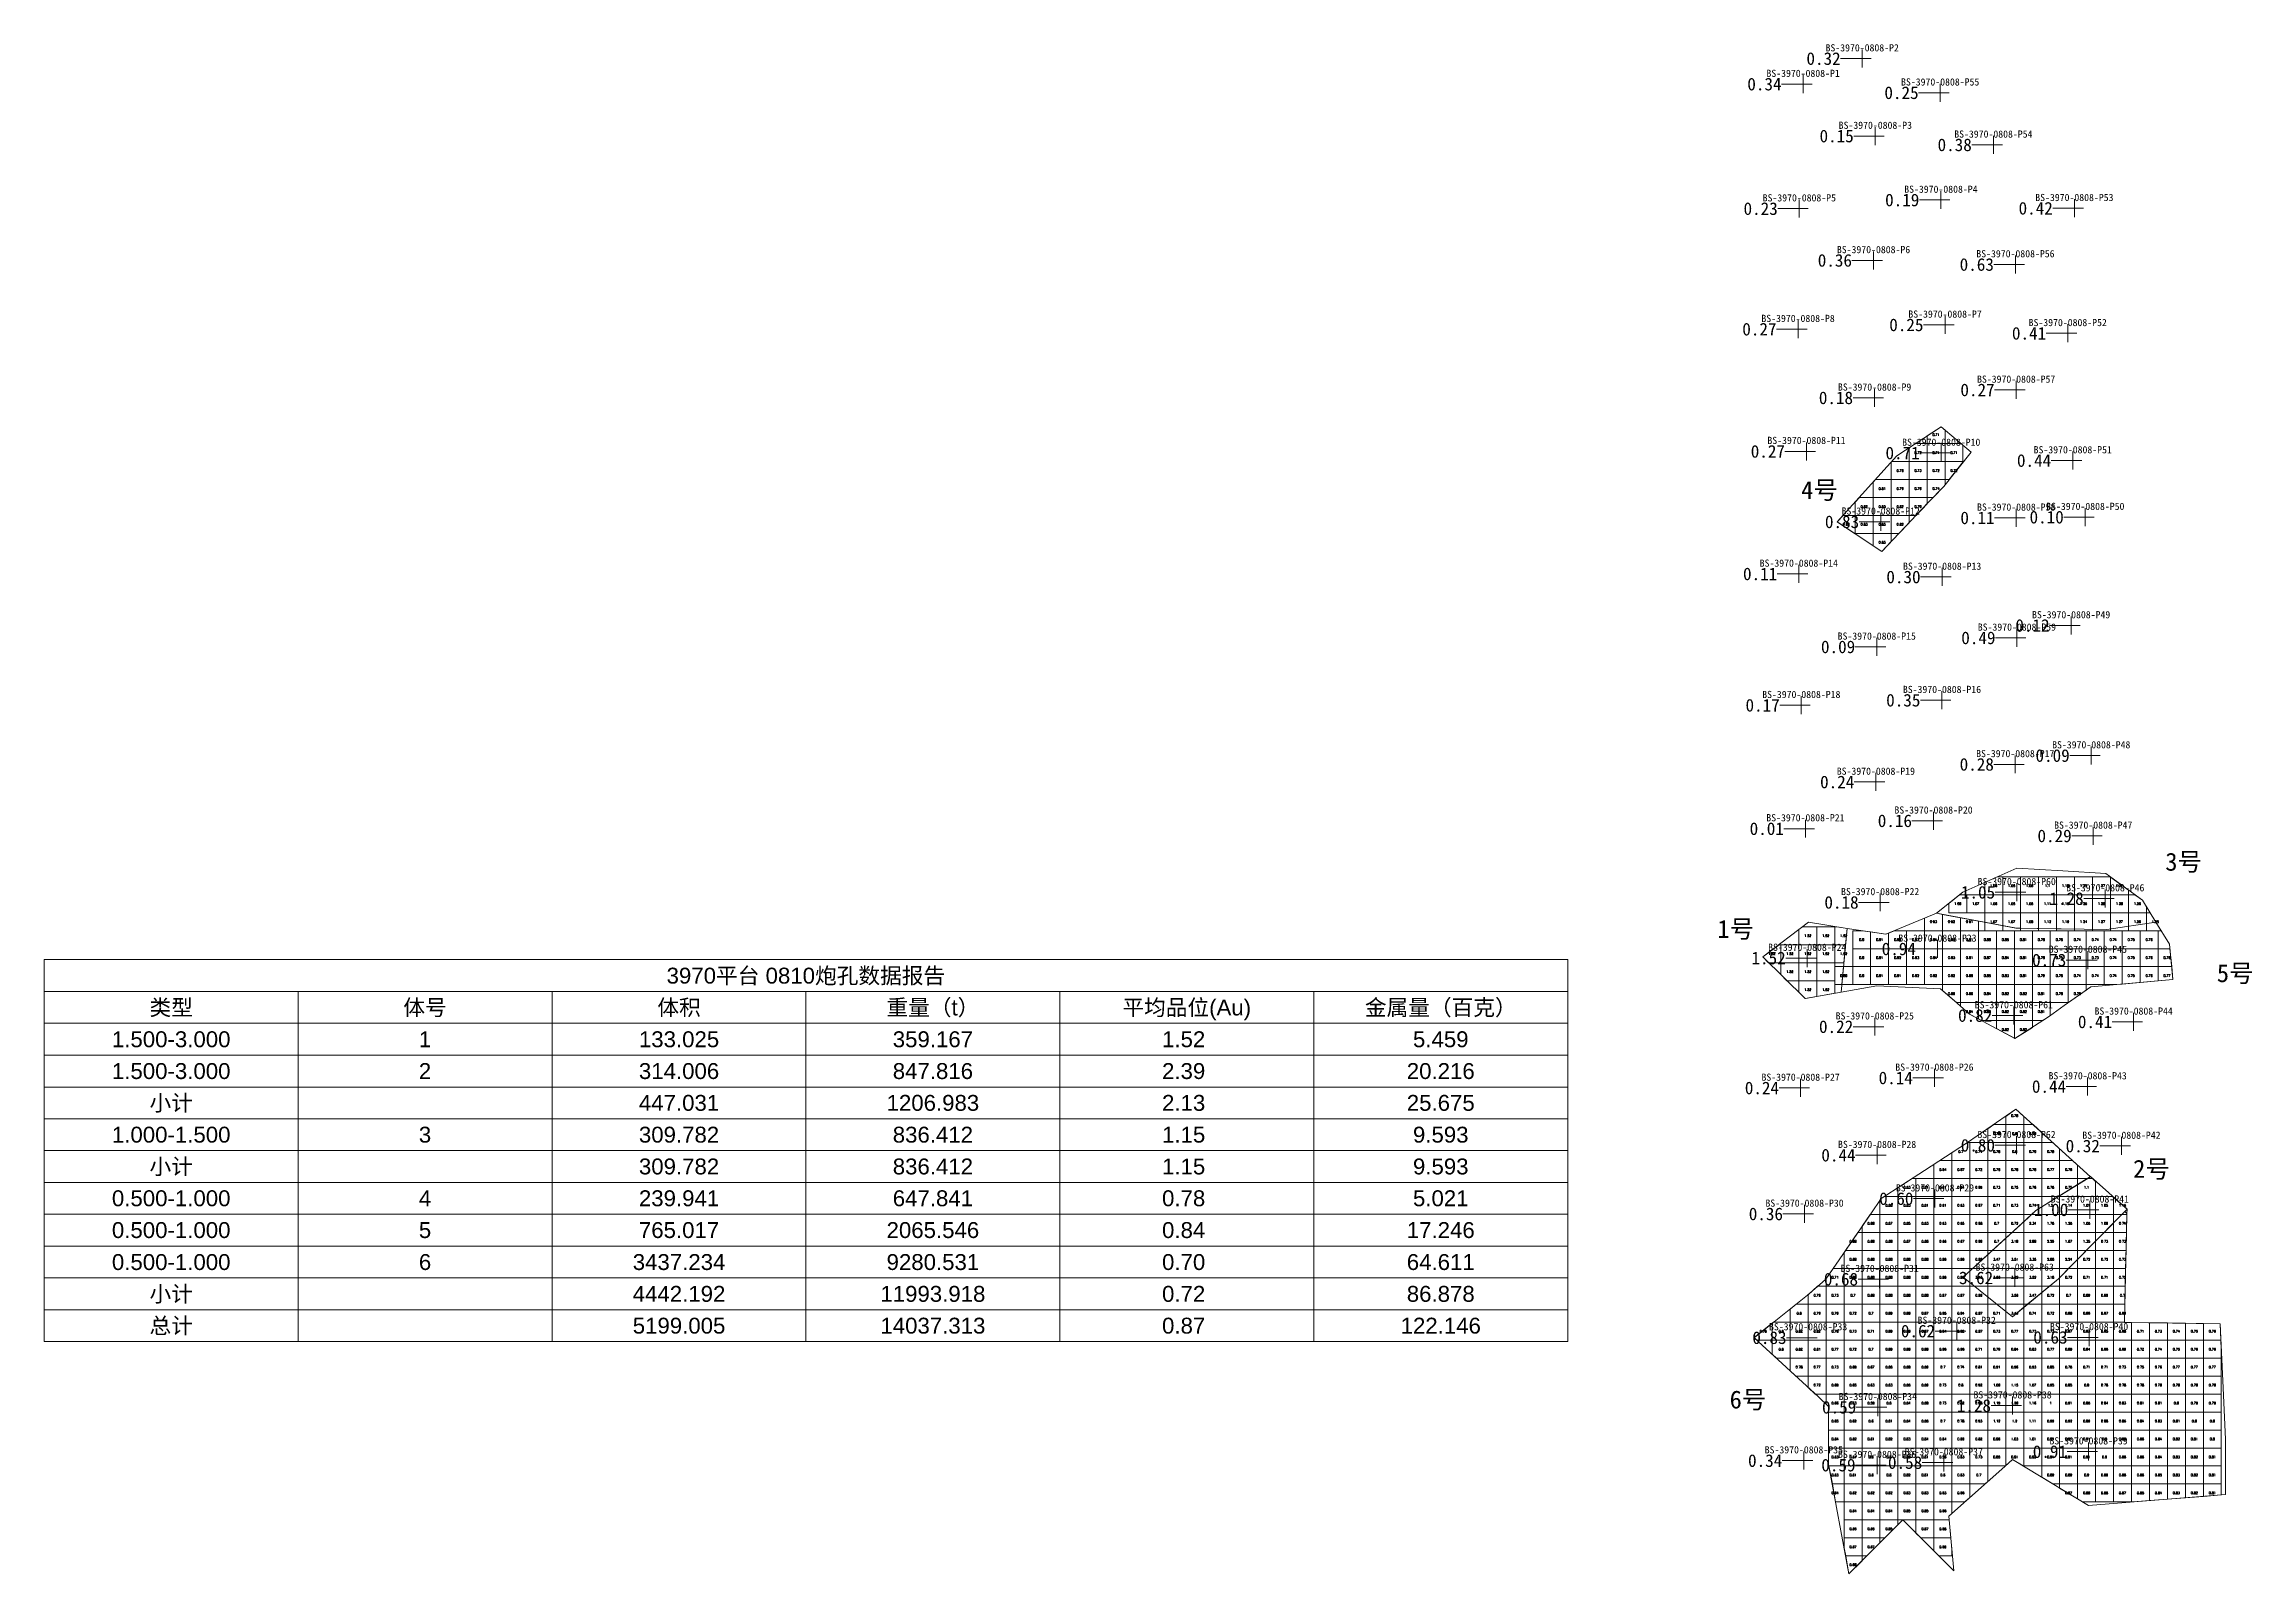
# Model space of a CAD drawing. Header units: inches. Extents: x 469936 to 470059, y 4349694 to 4349779.
import ezdxf
from ezdxf.enums import TextEntityAlignment as Align

# ---------------------------------------------------------------- set-up
doc = ezdxf.new("R2010")
doc.units = ezdxf.units.IN
doc.header["$MEASUREMENT"] = 0
for name, color, linetype, lineweight in [('0.500-1.000', 7, 'Continuous', 0), ('1.000-1.500', 7, 'Continuous', 0), ('1.500-3.000', 7, 'Continuous', 0), ('孔口文字', 7, 'Continuous', 0), ('点', 7, 'Continuous', 0), ('爆区方格网', 7, 'Continuous', 0), ('线条', 7, 'Continuous', 0), ('钻孔', 7, 'Continuous', 0)]:
    doc.layers.add(name, color=color, linetype=linetype, lineweight=lineweight)
doc.styles.add('3dmine_textStyle_1', font='txt.shx', dxfattribs={"height": 1, "bigfont": 'gbcbig.shx'})
doc.styles.add('3dmine_textStyle_2', font='arial.ttf', dxfattribs={"height": 1})
doc.styles.add('3dmine_textStyle_3', font='宋体.ttf', dxfattribs={"height": 1})
doc.styles.add('3dmine_textStyle_4', font='simsunb.ttf', dxfattribs={"height": 1})

msp = doc.modelspace()

# ---------------------------------------------------------------- hatches: boundary and pattern name
at = {"layer": '钻孔', "linetype": 'Continuous', "lineweight": 0, "true_color": 0x808080, "extrusion": (0, 1, 0)}
for points in [[(-470037.99, 3959.52), (-470036.99, 3959.52), (-470036.99, 3971.52), (-470037.99, 3971.52)], [(-470034.7, 3959.53), (-470033.7, 3959.53), (-470033.7, 3971.53), (-470034.7, 3971.53)], [(-470042.33, 3959.51), (-470041.33, 3959.51), (-470041.33, 3971.51), (-470042.33, 3971.51)], [(-470038.72, 3960.45), (-470037.72, 3960.45), (-470037.72, 3971.45), (-470038.72, 3971.45)], [(-470045.29, 3960.3), (-470044.29, 3960.3), (-470044.29, 3971.3), (-470045.29, 3971.3)], [(-470034.49, 3959.71), (-470033.49, 3959.71), (-470033.49, 3971.71), (-470034.49, 3971.71)], [(-470042.37, 3960.42), (-470041.37, 3960.42), (-470041.37, 3971.42), (-470042.37, 3971.42)], [(-470049.8, 3959.86), (-470048.8, 3959.86), (-470048.8, 3970.86), (-470049.8, 3970.86)], [(-470038.62, 3960.47), (-470037.62, 3960.47), (-470037.62, 3971.47), (-470038.62, 3971.47)], [(-470034.42, 3960.46), (-470033.42, 3960.46), (-470033.42, 3971.46), (-470034.42, 3971.46)], [(-470042.6, 3960.4), (-470041.6, 3960.4), (-470041.6, 3971.4), (-470042.6, 3971.4)], [(-470049.43, 3959.91), (-470048.43, 3959.91), (-470048.43, 3970.91), (-470049.43, 3970.91)], [(-470038.68, 3960.49), (-470037.68, 3960.49), (-470037.68, 3971.49), (-470038.68, 3971.49)], [(-470046.56, 3960.38), (-470045.56, 3960.38), (-470045.56, 3971.38), (-470046.56, 3971.38)], [(-470034.89, 3959.85), (-470033.89, 3959.85), (-470033.89, 3971.85), (-470034.89, 3971.85)], [(-470049.71, 3960.24), (-470048.71, 3960.24), (-470048.71, 3971.24), (-470049.71, 3971.24)], [(-470046.56, 3960.31), (-470045.56, 3960.31), (-470045.56, 3971.31), (-470046.56, 3971.31)], [(-470050.41, 3960.32), (-470049.41, 3960.32), (-470049.41, 3971.32), (-470050.41, 3971.32)], [(-470034.46, 3960.13), (-470033.46, 3960.13), (-470033.46, 3971.13), (-470034.46, 3971.13)], [(-470042.44, 3960.03), (-470041.44, 3960.03), (-470041.44, 3971.03), (-470042.44, 3971.03)], [(-470049.62, 3959.79), (-470048.62, 3959.79), (-470048.62, 3970.79), (-470049.62, 3970.79)], [(-470038.8, 3959.93), (-470037.8, 3959.93), (-470037.8, 3970.93), (-470038.8, 3970.93)], [(-470046.6, 3959.94), (-470045.6, 3959.94), (-470045.6, 3970.94), (-470046.6, 3970.94)], [(-470034.6, 3959.84), (-470033.6, 3959.84), (-470033.6, 3970.84), (-470034.6, 3970.84)], [(-470042.43, 3959.84), (-470041.43, 3959.84), (-470041.43, 3970.84), (-470042.43, 3970.84)], [(-470050.74, 3959.53), (-470049.74, 3959.53), (-470049.74, 3970.53), (-470050.74, 3970.53)], [(-470038.75, 3959.61), (-470037.75, 3959.61), (-470037.75, 3970.61), (-470038.75, 3970.61)], [(-470046.52, 3959.76), (-470045.52, 3959.76), (-470045.52, 3970.76), (-470046.52, 3970.76)], [(-470041.96, 3959.56), (-470040.96, 3959.56), (-470040.96, 3970.56), (-470041.96, 3970.56)], [(-470034.83, 3960.32), (-470033.83, 3960.32), (-470033.83, 3970.32), (-470034.83, 3970.32)], [(-470050.85, 3959.52), (-470049.85, 3959.52), (-470049.85, 3970.52), (-470050.85, 3970.52)], [(-470038.99, 3960.41), (-470037.99, 3960.41), (-470037.99, 3970.41), (-470038.99, 3970.41)], [(-470053.1, 3959.54), (-470052.1, 3959.54), (-470052.1, 3970.54), (-470053.1, 3970.54)], [(-470038.69, 3960.22), (-470037.69, 3960.22), (-470037.69, 3970.22), (-470038.69, 3970.22)], [(-470034.56, 3960.19), (-470033.56, 3960.19), (-470033.56, 3970.19), (-470034.56, 3970.19)], [(-470042.01, 3960.27), (-470041.01, 3960.27), (-470041.01, 3970.27), (-470042.01, 3970.27)], [(-470050.54, 3959.52), (-470049.54, 3959.52), (-470049.54, 3970.52), (-470050.54, 3970.52)], [(-470038.82, 3960.32), (-470037.82, 3960.32), (-470037.82, 3970.32), (-470038.82, 3970.32)], [(-470052.42, 3959.66), (-470051.42, 3959.66), (-470051.42, 3970.66), (-470052.42, 3970.66)], [(-470034.78, 3960.31), (-470033.78, 3960.31), (-470033.78, 3970.31), (-470034.78, 3970.31)], [(-470034.74, 3959.62), (-470033.74, 3959.62), (-470033.74, 3970.62), (-470034.74, 3970.62)]]:
    msp.add_hatch(color=8, dxfattribs=at).paths.add_polyline_path(points, flags=0)
at = {"layer": '钻孔', "linetype": 'Continuous', "lineweight": 0, "true_color": 0x00ffff, "extrusion": (0, 1, 0)}
for points in [[(-470046.52, 3959.51), (-470045.52, 3959.51), (-470045.52, 3971.51), (-470046.52, 3971.51)], [(-470042.39, 3960.25), (-470041.39, 3960.25), (-470041.39, 3971.25), (-470042.39, 3971.25)], [(-470039.02, 3960.22), (-470038.02, 3960.22), (-470038.02, 3971.22), (-470039.02, 3971.22)], [(-470042.18, 3960.36), (-470041.18, 3960.36), (-470041.18, 3970.36), (-470042.18, 3970.36)], [(-470050.55, 3959.52), (-470049.55, 3959.52), (-470049.55, 3970.52), (-470050.55, 3970.52)], [(-470046.43, 3960.32), (-470045.43, 3960.32), (-470045.43, 3970.32), (-470046.43, 3970.32)], [(-470046.58, 3960.47), (-470045.58, 3960.47), (-470045.58, 3970.47), (-470046.58, 3970.47)], [(-470042.04, 3960.47), (-470041.04, 3960.47), (-470041.04, 3970.47), (-470042.04, 3970.47)], [(-470038.96, 3959.53), (-470037.96, 3959.53), (-470037.96, 3970.53), (-470038.96, 3970.53)], [(-470043.25, 3959.68), (-470042.25, 3959.68), (-470042.25, 3970.68), (-470043.25, 3970.68)], [(-470034.98, 3960.49), (-470033.98, 3960.49), (-470033.98, 3970.49), (-470034.98, 3970.49)], [(-470050.62, 3959.71), (-470049.62, 3959.71), (-470049.62, 3970.71), (-470050.62, 3970.71)], [(-470038.86, 3959.78), (-470037.86, 3959.78), (-470037.86, 3970.78), (-470038.86, 3970.78)], [(-470038.82, 3960.44), (-470037.82, 3960.44), (-470037.82, 3970.44), (-470038.82, 3970.44)], [(-470042.53, 3960.43), (-470041.53, 3960.43), (-470041.53, 3970.43), (-470042.53, 3970.43)], [(-470050.59, 3960.3), (-470049.59, 3960.3), (-470049.59, 3971.3), (-470050.59, 3971.3)]]:
    msp.add_hatch(color=4, dxfattribs=at).paths.add_polyline_path(points, flags=0)
at = {"layer": '钻孔', "linetype": 'Continuous', "lineweight": 0, "true_color": 0x0000ff, "extrusion": (0, 1, 0)}
for points in [[(-470046.59, 3959.53), (-470045.59, 3959.53), (-470045.59, 3970.53), (-470046.59, 3970.53)], [(-470051.52, 3960.21), (-470050.52, 3960.21), (-470050.52, 3970.21), (-470051.52, 3970.21)], [(-470050.66, 3959.63), (-470049.66, 3959.63), (-470049.66, 3970.63), (-470050.66, 3970.63)], [(-470046.36, 3959.76), (-470045.36, 3959.76), (-470045.36, 3970.76), (-470046.36, 3970.76)]]:
    msp.add_hatch(color=5, dxfattribs=at).paths.add_polyline_path(points, flags=0)
at = {"layer": '钻孔', "linetype": 'Continuous', "lineweight": 0, "true_color": 0xff0000, "extrusion": (0, 1, 0)}
msp.add_hatch(color=1, dxfattribs=at).paths.add_polyline_path([(-470034.93, 3960.29), (-470033.93, 3960.29), (-470033.93, 3970.29), (-470034.93, 3970.29)], flags=0)
at = {"layer": '钻孔', "linetype": 'Continuous', "lineweight": 0, "true_color": 0xff00ff, "extrusion": (0, 1, 0)}
msp.add_hatch(color=6, dxfattribs=at).paths.add_polyline_path([(-470046.48, 3960.42), (-470045.48, 3960.42), (-470045.48, 3970.42), (-470046.48, 3970.42)], flags=0)

# ---------------------------------------------------------------- linework, layer by layer
at = {"color": 7, "linetype": 'Continuous', "lineweight": 0, "elevation": 1985.92}
for points in [[(469935.79, 4349726.19), (469935.79, 4349727.96), (470020.6, 4349727.96)], [(469935.79, 4349706.71), (470020.6, 4349706.71), (470020.6, 4349727.96)], [(469935.79, 4349724.42), (469935.79, 4349726.19), (469949.92, 4349726.19)], [(469949.92, 4349724.42), (469949.92, 4349726.19), (469964.06, 4349726.19)], [(469964.06, 4349724.42), (469964.06, 4349726.19), (469978.19, 4349726.19)], [(469978.19, 4349724.42), (469978.19, 4349726.19), (469992.33, 4349726.19)], [(469992.33, 4349724.42), (469992.33, 4349726.19), (470006.46, 4349726.19)], [(470006.46, 4349724.42), (470006.46, 4349726.19), (470020.6, 4349726.19)], [(469935.79, 4349722.65), (469935.79, 4349724.42), (469949.92, 4349724.42)], [(469949.92, 4349722.65), (469949.92, 4349724.42), (469964.06, 4349724.42)], [(469964.06, 4349722.65), (469964.06, 4349724.42), (469978.19, 4349724.42)], [(469978.19, 4349722.65), (469978.19, 4349724.42), (469992.33, 4349724.42)], [(469992.33, 4349722.65), (469992.33, 4349724.42), (470006.46, 4349724.42)], [(470006.46, 4349722.65), (470006.46, 4349724.42), (470020.6, 4349724.42)], [(469935.79, 4349720.87), (469935.79, 4349722.65), (469949.92, 4349722.65)], [(469949.92, 4349720.87), (469949.92, 4349722.65), (469964.06, 4349722.65)], [(469964.06, 4349720.87), (469964.06, 4349722.65), (469978.19, 4349722.65)], [(469978.19, 4349720.87), (469978.19, 4349722.65), (469992.33, 4349722.65)], [(469992.33, 4349720.87), (469992.33, 4349722.65), (470006.46, 4349722.65)], [(470006.46, 4349720.87), (470006.46, 4349722.65), (470020.6, 4349722.65)], [(469935.79, 4349719.1), (469935.79, 4349720.87), (469949.92, 4349720.87)], [(469949.92, 4349719.1), (469949.92, 4349720.87), (469964.06, 4349720.87)], [(469964.06, 4349719.1), (469964.06, 4349720.87), (469978.19, 4349720.87)], [(469978.19, 4349719.1), (469978.19, 4349720.87), (469992.33, 4349720.87)], [(469992.33, 4349719.1), (469992.33, 4349720.87), (470006.46, 4349720.87)], [(470006.46, 4349719.1), (470006.46, 4349720.87), (470020.6, 4349720.87)], [(469935.79, 4349717.33), (469935.79, 4349719.1), (469949.92, 4349719.1)], [(469949.92, 4349717.33), (469949.92, 4349719.1), (469964.06, 4349719.1)], [(469964.06, 4349717.33), (469964.06, 4349719.1), (469978.19, 4349719.1)], [(469978.19, 4349717.33), (469978.19, 4349719.1), (469992.33, 4349719.1)], [(469992.33, 4349717.33), (469992.33, 4349719.1), (470006.46, 4349719.1)], [(470006.46, 4349717.33), (470006.46, 4349719.1), (470020.6, 4349719.1)], [(469935.79, 4349715.56), (469935.79, 4349717.33), (469949.92, 4349717.33)], [(469949.92, 4349715.56), (469949.92, 4349717.33), (469964.06, 4349717.33)], [(469964.06, 4349715.56), (469964.06, 4349717.33), (469978.19, 4349717.33)], [(469978.19, 4349715.56), (469978.19, 4349717.33), (469992.33, 4349717.33)], [(469992.33, 4349715.56), (469992.33, 4349717.33), (470006.46, 4349717.33)], [(470006.46, 4349715.56), (470006.46, 4349717.33), (470020.6, 4349717.33)], [(469935.79, 4349713.79), (469935.79, 4349715.56), (469949.92, 4349715.56)], [(469949.92, 4349713.79), (469949.92, 4349715.56), (469964.06, 4349715.56)], [(469964.06, 4349713.79), (469964.06, 4349715.56), (469978.19, 4349715.56)], [(469978.19, 4349713.79), (469978.19, 4349715.56), (469992.33, 4349715.56)], [(469992.33, 4349713.79), (469992.33, 4349715.56), (470006.46, 4349715.56)], [(470006.46, 4349713.79), (470006.46, 4349715.56), (470020.6, 4349715.56)], [(469935.79, 4349712.02), (469935.79, 4349713.79), (469949.92, 4349713.79)], [(469949.92, 4349712.02), (469949.92, 4349713.79), (469964.06, 4349713.79)], [(469964.06, 4349712.02), (469964.06, 4349713.79), (469978.19, 4349713.79)], [(469978.19, 4349712.02), (469978.19, 4349713.79), (469992.33, 4349713.79)], [(469992.33, 4349712.02), (469992.33, 4349713.79), (470006.46, 4349713.79)], [(470006.46, 4349712.02), (470006.46, 4349713.79), (470020.6, 4349713.79)], [(469935.79, 4349710.25), (469935.79, 4349712.02), (469949.92, 4349712.02)], [(469949.92, 4349710.25), (469949.92, 4349712.02), (469964.06, 4349712.02)], [(469964.06, 4349710.25), (469964.06, 4349712.02), (469978.19, 4349712.02)], [(469978.19, 4349710.25), (469978.19, 4349712.02), (469992.33, 4349712.02)], [(469992.33, 4349710.25), (469992.33, 4349712.02), (470006.46, 4349712.02)], [(470006.46, 4349710.25), (470006.46, 4349712.02), (470020.6, 4349712.02)], [(469935.79, 4349708.48), (469935.79, 4349710.25), (469949.92, 4349710.25)], [(469949.92, 4349708.48), (469949.92, 4349710.25), (469964.06, 4349710.25)], [(469964.06, 4349708.48), (469964.06, 4349710.25), (469978.19, 4349710.25)], [(469978.19, 4349708.48), (469978.19, 4349710.25), (469992.33, 4349710.25)], [(469992.33, 4349708.48), (469992.33, 4349710.25), (470006.46, 4349710.25)], [(470006.46, 4349708.48), (470006.46, 4349710.25), (470020.6, 4349710.25)], [(469935.79, 4349706.71), (469935.79, 4349708.48), (469949.92, 4349708.48)], [(469949.92, 4349706.71), (469949.92, 4349708.48), (469964.06, 4349708.48)], [(469964.06, 4349706.71), (469964.06, 4349708.48), (469978.19, 4349708.48)], [(469978.19, 4349706.71), (469978.19, 4349708.48), (469992.33, 4349708.48)], [(469992.33, 4349706.71), (469992.33, 4349708.48), (470006.46, 4349708.48)], [(470006.46, 4349706.71), (470006.46, 4349708.48), (470020.6, 4349708.48)]]:
    msp.add_lwpolyline(points, dxfattribs=at)
at = {"layer": '0.500-1.000', "color": 4, "linetype": 'Continuous', "lineweight": 0, "true_color": 0x00ffff}
for points in [[(470043.05, 4349756.21), (470041.53, 4349754.3), (470040.67, 4349753.4), (470038.08, 4349750.68), (470035.6, 4349752.32), (470038.38, 4349755.41), (470038.92, 4349756), (470041.38, 4349757.62), (470043.05, 4349756.21)], [(470045.48, 4349729.73), (470045.54, 4349729.72), (470050.61, 4349729.63), (470053.34, 4349730.04), (470054.09, 4349728.82), (470054.29, 4349726.85), (470049.71, 4349726.45), (470048.24, 4349725.4), (470047.42, 4349724.81), (470045.49, 4349723.57), (470042.97, 4349724.93), (470042.28, 4349725.53), (470041.34, 4349726.34), (470037.81, 4349726.51), (470035.81, 4349726.15), (470036.15, 4349729.7), (470038.3, 4349729.37), (470041.13, 4349730.54), (470045.48, 4349729.73)], [(470049.69, 4349715.88), (470046.66, 4349713.99), (470045.45, 4349712.88), (470044.63, 4349712.14), (470043.74, 4349711.32), (470042.61, 4349710.28), (470045.35, 4349708.09), (470046.01, 4349708.63), (470047.91, 4349710.2), (470049.82, 4349712.14), (470051.36, 4349713.7), (470051.61, 4349713.95), (470051.72, 4349713.84), (470051.59, 4349707.76), (470056.92, 4349707.7), (470057.1, 4349703.73), (470057.21, 4349701.25), (470057.21, 4349698.19), (470049.59, 4349697.58), (470046.15, 4349699.66), (470045.36, 4349700.14), (470044.93, 4349699.75), (470041.81, 4349696.99), (470042.09, 4349693.94), (470039.81, 4349696.22), (470039.25, 4349696.78), (470036.25, 4349693.78), (470035.12, 4349699.87), (470035.12, 4349701.48), (470035.12, 4349703.09), (470034.55, 4349703.62), (470034.55, 4349703.62), (470030.98, 4349706.92), (470033.95, 4349709.28), (470034.78, 4349710.01), (470034.96, 4349710.18), (470037.47, 4349713.82), (470038.04, 4349714.66), (470040.45, 4349716.22), (470042.43, 4349717.5), (470042.86, 4349717.78), (470045.55, 4349719.63), (470049.69, 4349715.88)], [(470051.72, 4349713.84), (470051.61, 4349713.95), (470051.73, 4349714.07), (470051.72, 4349713.84)]]:
    msp.add_lwpolyline(points, dxfattribs=at)
at = {"layer": '1.000-1.500', "color": 5, "linetype": 'Continuous', "lineweight": 0, "true_color": 0x0000ff}
msp.add_lwpolyline([(470048.15, 4349732.9), (470050.56, 4349732.75), (470052.59, 4349731.27), (470053.34, 4349730.04), (470050.61, 4349729.63), (470048.07, 4349729.67), (470047.92, 4349729.68), (470045.54, 4349729.72), (470041.13, 4349730.54), (470042.59, 4349731.71), (470045.6, 4349733.06), (470048.15, 4349732.9)], dxfattribs=at)
at = {"layer": '1.000-1.500', "color": 1, "linetype": 'Continuous', "lineweight": 0, "true_color": 0xff0000}
msp.add_lwpolyline([(470051.73, 4349714.07), (470048.66, 4349710.95), (470047.91, 4349710.2), (470045.35, 4349708.09), (470042.61, 4349710.28), (470046.24, 4349713.61), (470046.66, 4349713.99), (470049.69, 4349715.89), (470051.73, 4349714.07)], dxfattribs=at)
at = {"layer": '1.500-3.000', "color": 1, "linetype": 'Continuous', "lineweight": 0, "true_color": 0xff0000}
msp.add_lwpolyline([(470036.15, 4349729.7), (470035.81, 4349726.15), (470033.82, 4349725.79), (470031.45, 4349728.11), (470034, 4349730.04), (470036.15, 4349729.7)], dxfattribs=at)
at = {"layer": '点', "color": 138, "linetype": 'Continuous', "lineweight": 0, "true_color": 0x004c4c}
for points, elevation in [([(470036.99, 4349777.61), (470036.99, 4349778.61)], 3971.52), ([(470033.7, 4349776.19), (470033.7, 4349777.19)], 3971.53), ([(470037.49, 4349778.11), (470036.49, 4349778.11)], 3971.52), ([(470034.2, 4349776.69), (470033.2, 4349776.69)], 3971.53), ([(470041.83, 4349776.21), (470040.83, 4349776.21)], 3971.51), ([(470041.33, 4349775.71), (470041.33, 4349776.71)], 3971.51), ([(470038.22, 4349773.8), (470037.22, 4349773.8)], 3971.45), ([(470037.72, 4349773.3), (470037.72, 4349774.3)], 3971.45), ([(470044.29, 4349772.81), (470044.29, 4349773.81)], 3971.3), ([(470044.79, 4349773.31), (470043.79, 4349773.31)], 3971.3), ([(470033.99, 4349769.76), (470032.99, 4349769.76)], 3971.71), ([(470033.49, 4349769.26), (470033.49, 4349770.26)], 3971.71), ([(470041.87, 4349770.24), (470040.87, 4349770.24)], 3971.42), ([(470041.37, 4349769.74), (470041.37, 4349770.74)], 3971.42), ([(470049.3, 4349769.78), (470048.3, 4349769.78)], 3970.86), ([(470048.8, 4349769.28), (470048.8, 4349770.28)], 3970.86), ([(470037.62, 4349766.38), (470037.62, 4349767.38)], 3971.47), ([(470038.12, 4349766.88), (470037.12, 4349766.88)], 3971.47), ([(470046.02, 4349766.65), (470045.02, 4349766.65)], 3971.51), ([(470045.52, 4349766.15), (470045.52, 4349767.15)], 3971.51), ([(470041.6, 4349762.79), (470041.6, 4349763.79)], 3971.4), ([(470033.92, 4349763.05), (470032.92, 4349763.05)], 3971.46), ([(470033.42, 4349762.55), (470033.42, 4349763.55)], 3971.46), ([(470042.1, 4349763.29), (470041.1, 4349763.29)], 3971.4), ([(470048.93, 4349762.82), (470047.93, 4349762.82)], 3970.92), ([(470048.43, 4349762.32), (470048.43, 4349763.32)], 3970.92), ([(470045.56, 4349759.17), (470045.56, 4349760.17)], 3971.38), ([(470038.18, 4349759.23), (470037.18, 4349759.23)], 3971.49), ([(470037.68, 4349758.73), (470037.68, 4349759.73)], 3971.49), ([(470046.06, 4349759.67), (470045.06, 4349759.67)], 3971.38), ([(470034.39, 4349756.25), (470033.39, 4349756.25)], 3971.85), ([(470033.89, 4349755.75), (470033.89, 4349756.75)], 3971.85), ([(470041.39, 4349755.66), (470041.39, 4349756.66)], 3971.25), ([(470048.71, 4349755.24), (470048.71, 4349756.24)], 3971.24), ([(470041.89, 4349756.16), (470040.89, 4349756.16)], 3971.25), ([(470049.21, 4349755.74), (470048.21, 4349755.74)], 3971.24), ([(470038.02, 4349751.83), (470038.02, 4349752.83)], 3971.22), ([(470046.06, 4349752.55), (470045.06, 4349752.55)], 3971.31), ([(470045.56, 4349752.05), (470045.56, 4349753.05)], 3971.31), ([(470049.91, 4349752.59), (470048.91, 4349752.59)], 3971.32), ([(470049.41, 4349752.09), (470049.41, 4349753.09)], 3971.32), ([(470038.52, 4349752.33), (470037.52, 4349752.33)], 3971.22), ([(470033.96, 4349749.43), (470032.96, 4349749.43)], 3971.13), ([(470033.46, 4349748.93), (470033.46, 4349749.93)], 3971.13), ([(470041.94, 4349749.26), (470040.94, 4349749.26)], 3971.03), ([(470041.44, 4349748.76), (470041.44, 4349749.76)], 3971.03), ([(470049.12, 4349746.56), (470048.12, 4349746.56)], 3970.79), ([(470048.62, 4349746.06), (470048.62, 4349747.06)], 3970.79), ([(470038.3, 4349745.37), (470037.3, 4349745.37)], 3970.93), ([(470037.8, 4349744.87), (470037.8, 4349745.87)], 3970.93), ([(470046.1, 4349745.87), (470045.1, 4349745.87)], 3970.94), ([(470045.6, 4349745.37), (470045.6, 4349746.37)], 3970.94), ([(470041.43, 4349741.9), (470041.43, 4349742.9)], 3970.84), ([(470034.1, 4349742.12), (470033.1, 4349742.12)], 3970.84), ([(470033.6, 4349741.62), (470033.6, 4349742.62)], 3970.84), ([(470041.93, 4349742.4), (470040.93, 4349742.4)], 3970.84), ([(470045.51, 4349738.33), (470045.51, 4349739.33)], 3970.76), ([(470050.24, 4349739.32), (470049.24, 4349739.32)], 3970.53), ([(470049.74, 4349738.82), (470049.74, 4349739.82)], 3970.53), ([(470038.25, 4349737.85), (470037.25, 4349737.85)], 3970.61), ([(470037.75, 4349737.35), (470037.75, 4349738.35)], 3970.61), ([(470046.01, 4349738.83), (470045.01, 4349738.83)], 3970.76), ([(470033.83, 4349734.75), (470033.83, 4349735.75)], 3970.32), ([(470041.46, 4349735.69), (470040.46, 4349735.69)], 3970.56), ([(470040.96, 4349735.19), (470040.96, 4349736.19)], 3970.56), ([(470049.85, 4349734.35), (470049.85, 4349735.35)], 3970.52), ([(470034.33, 4349735.25), (470033.33, 4349735.25)], 3970.32), ([(470050.35, 4349734.85), (470049.35, 4349734.85)], 3970.52), ([(470037.99, 4349730.65), (470037.99, 4349731.65)], 3970.41), ([(470046.09, 4349731.71), (470045.09, 4349731.71)], 3970.53), ([(470045.59, 4349731.21), (470045.59, 4349732.21)], 3970.53), ([(470050.52, 4349730.86), (470050.52, 4349731.86)], 3970.22), ([(470038.49, 4349731.15), (470037.49, 4349731.15)], 3970.41), ([(470051.02, 4349731.36), (470050.02, 4349731.36)], 3970.22), ([(470034.43, 4349728.05), (470033.43, 4349728.05)], 3970.29), ([(470033.93, 4349727.55), (470033.93, 4349728.55)], 3970.29), ([(470041.69, 4349728.56), (470040.69, 4349728.56)], 3970.36), ([(470041.18, 4349728.06), (470041.18, 4349729.06)], 3970.36), ([(470049.55, 4349727.44), (470049.55, 4349728.44)], 3970.52), ([(470050.06, 4349727.94), (470049.06, 4349727.94)], 3970.52), ([(470037.69, 4349723.73), (470037.69, 4349724.73)], 3970.22), ([(470045.93, 4349724.85), (470044.93, 4349724.85)], 3970.32), ([(470045.43, 4349724.35), (470045.43, 4349725.35)], 3970.32), ([(470052.6, 4349724.5), (470051.6, 4349724.5)], 3970.54), ([(470052.1, 4349724), (470052.1, 4349725)], 3970.54), ([(470038.19, 4349724.23), (470037.19, 4349724.23)], 3970.22), ([(470041.01, 4349720.88), (470041.01, 4349721.88)], 3970.27), ([(470034.06, 4349720.82), (470033.06, 4349720.82)], 3970.19), ([(470033.56, 4349720.32), (470033.56, 4349721.32)], 3970.19), ([(470041.51, 4349721.38), (470040.51, 4349721.38)], 3970.27), ([(470050.04, 4349720.9), (470049.04, 4349720.9)], 3970.52), ([(470049.54, 4349720.4), (470049.54, 4349721.4)], 3970.52), ([(470045.58, 4349717.13), (470045.58, 4349718.13)], 3970.47), ([(470038.32, 4349717.08), (470037.32, 4349717.08)], 3970.32), ([(470037.82, 4349716.58), (470037.82, 4349717.58)], 3970.32), ([(470046.08, 4349717.63), (470045.08, 4349717.63)], 3970.47), ([(470051.92, 4349717.59), (470050.92, 4349717.59)], 3970.66), ([(470051.42, 4349717.09), (470051.42, 4349718.09)], 3970.66), ([(470041.54, 4349714.66), (470040.54, 4349714.66)], 3970.47), ([(470041.04, 4349714.16), (470041.04, 4349715.16)], 3970.47), ([(470049.66, 4349713.54), (470049.66, 4349714.54)], 3970.63), ([(470034.28, 4349713.81), (470033.28, 4349713.81)], 3970.31), ([(470033.78, 4349713.31), (470033.78, 4349714.31)], 3970.31), ([(470050.16, 4349714.04), (470049.16, 4349714.04)], 3970.63), ([(470045.48, 4349709.75), (470045.48, 4349710.75)], 3970.42), ([(470038.46, 4349710.18), (470037.46, 4349710.18)], 3970.53), ([(470037.96, 4349709.68), (470037.96, 4349710.68)], 3970.53), ([(470045.99, 4349710.25), (470044.99, 4349710.25)], 3970.42), ([(470033.98, 4349706.42), (470033.98, 4349707.42)], 3970.5), ([(470042.75, 4349707.29), (470041.75, 4349707.29)], 3970.68), ([(470042.25, 4349706.79), (470042.25, 4349707.79)], 3970.68), ([(470049.62, 4349706.44), (470049.62, 4349707.44)], 3970.71), ([(470034.48, 4349706.92), (470033.48, 4349706.92)], 3970.5), ([(470050.12, 4349706.94), (470049.12, 4349706.94)], 3970.71), ([(470037.86, 4349702.55), (470037.86, 4349703.55)], 3970.78), ([(470045.36, 4349702.64), (470045.36, 4349703.64)], 3970.76), ([(470038.36, 4349703.05), (470037.36, 4349703.05)], 3970.78), ([(470045.86, 4349703.14), (470044.86, 4349703.14)], 3970.76), ([(470049.59, 4349700.08), (470049.59, 4349701.08)], 3971.3), ([(470034.24, 4349700.08), (470033.24, 4349700.08)], 3970.62), ([(470033.74, 4349699.58), (470033.74, 4349700.58)], 3970.62), ([(470038.32, 4349699.83), (470037.32, 4349699.83)], 3970.44), ([(470037.82, 4349699.33), (470037.82, 4349700.33)], 3970.44), ([(470042.03, 4349699.97), (470041.03, 4349699.97)], 3970.44), ([(470041.53, 4349699.47), (470041.53, 4349700.47)], 3970.44), ([(470050.09, 4349700.58), (470049.09, 4349700.58)], 3971.3)]:
    msp.add_lwpolyline(points, dxfattribs=dict(at, elevation=elevation))
at = {"layer": '爆区方格网', "color": 4, "linetype": 'Continuous', "lineweight": 0, "true_color": 0x00ffff}
for points, elevation in [([(470041.6, 4349757.43), (470041.6, 4349756.68), (470040.6, 4349756.68), (470040.6, 4349757.11), (470041.38, 4349757.62), (470041.6, 4349757.43)], 3971.22), ([(470040.6, 4349755.68), (470039.6, 4349755.68), (470039.6, 4349756.45), (470039.95, 4349756.68), (470040.6, 4349756.68), (470040.6, 4349755.68)], 3971.22), ([(470041.6, 4349755.68), (470040.6, 4349755.68), (470040.6, 4349756.68), (470041.6, 4349756.68), (470041.6, 4349755.68)], 3971.22), ([(470042.6, 4349756.59), (470042.6, 4349755.68), (470041.6, 4349755.68), (470041.6, 4349756.68), (470042.49, 4349756.68), (470042.6, 4349756.59)], 3971.22), ([(470039.6, 4349754.68), (470038.6, 4349754.68), (470038.6, 4349755.65), (470038.63, 4349755.68), (470039.6, 4349755.68), (470039.6, 4349754.68)], 3971.22), ([(470040.6, 4349754.68), (470039.6, 4349754.68), (470039.6, 4349755.68), (470040.6, 4349755.68), (470040.6, 4349754.68)], 3971.22), ([(470041.6, 4349754.68), (470040.6, 4349754.68), (470040.6, 4349755.68), (470041.6, 4349755.68), (470041.6, 4349754.68)], 3971.22), ([(470042.6, 4349755.65), (470041.83, 4349754.68), (470041.6, 4349754.68), (470041.6, 4349755.68), (470042.6, 4349755.68), (470042.6, 4349755.65)], 3971.22), ([(470038.6, 4349753.68), (470037.6, 4349753.68), (470037.6, 4349754.54), (470037.73, 4349754.68), (470038.6, 4349754.68), (470038.6, 4349753.68)], 3971.22), ([(470039.6, 4349753.68), (470038.6, 4349753.68), (470038.6, 4349754.68), (470039.6, 4349754.68), (470039.6, 4349753.68)], 3971.22), ([(470040.6, 4349753.68), (470039.6, 4349753.68), (470039.6, 4349754.68), (470040.6, 4349754.68), (470040.6, 4349753.68)], 3971.22), ([(470041.6, 4349754.39), (470041.53, 4349754.3), (470040.94, 4349753.68), (470040.6, 4349753.68), (470040.6, 4349754.68), (470041.6, 4349754.68), (470041.6, 4349754.39)], 3971.22), ([(470036.6, 4349751.68), (470036.56, 4349751.68), (470035.6, 4349752.32), (470035.6, 4349752.32), (470035.93, 4349752.68), (470036.6, 4349752.68), (470036.6, 4349751.68)], 3971.22), ([(470037.6, 4349752.68), (470036.6, 4349752.68), (470036.6, 4349753.43), (470036.83, 4349753.68), (470037.6, 4349753.68), (470037.6, 4349752.68)], 3971.22), ([(470037.6, 4349751.68), (470036.6, 4349751.68), (470036.6, 4349752.68), (470037.6, 4349752.68), (470037.6, 4349751.68)], 3971.22), ([(470038.6, 4349752.68), (470037.6, 4349752.68), (470037.6, 4349753.68), (470038.6, 4349753.68), (470038.6, 4349752.68)], 3971.22), ([(470038.6, 4349751.68), (470037.6, 4349751.68), (470037.6, 4349752.68), (470038.6, 4349752.68), (470038.6, 4349751.68)], 3971.22), ([(470039.6, 4349752.68), (470038.6, 4349752.68), (470038.6, 4349753.68), (470039.6, 4349753.68), (470039.6, 4349752.68)], 3971.22), ([(470039.6, 4349752.28), (470039.03, 4349751.68), (470038.6, 4349751.68), (470038.6, 4349752.68), (470039.6, 4349752.68), (470039.6, 4349752.28)], 3971.22), ([(470040.6, 4349753.33), (470039.99, 4349752.68), (470039.6, 4349752.68), (470039.6, 4349753.68), (470040.6, 4349753.68), (470040.6, 4349753.33)], 3971.22), ([(470038.6, 4349751.23), (470038.08, 4349750.68), (470038.08, 4349750.68), (470037.6, 4349751), (470037.6, 4349751.68), (470038.6, 4349751.68), (470038.6, 4349751.23)], 3971.22), ([(470041.46, 4349730.48), (470041.46, 4349729.57), (470040.46, 4349729.57), (470040.46, 4349730.26), (470041.13, 4349730.54), (470041.46, 4349730.48)], 3970.32), ([(470042.46, 4349730.29), (470042.46, 4349729.57), (470041.46, 4349729.57), (470041.46, 4349730.48), (470042.46, 4349730.29)], 3970.32), ([(470037.46, 4349729.5), (470037.46, 4349728.57), (470036.46, 4349728.57), (470036.46, 4349729.57), (470036.98, 4349729.57), (470037.46, 4349729.5)], 3970.32), ([(470038.3, 4349729.37), (470038.46, 4349729.43), (470038.46, 4349728.57), (470037.46, 4349728.57), (470037.46, 4349729.5), (470038.3, 4349729.37)], 3970.32), ([(470039.46, 4349728.57), (470038.46, 4349728.57), (470038.46, 4349729.43), (470038.79, 4349729.57), (470039.46, 4349729.57), (470039.46, 4349728.57)], 3970.32), ([(470040.46, 4349728.57), (470039.46, 4349728.57), (470039.46, 4349729.57), (470040.46, 4349729.57), (470040.46, 4349728.57)], 3970.32), ([(470041.46, 4349728.57), (470040.46, 4349728.57), (470040.46, 4349729.57), (470041.46, 4349729.57), (470041.46, 4349728.57)], 3970.32), ([(470042.46, 4349728.57), (470041.46, 4349728.57), (470041.46, 4349729.57), (470042.46, 4349729.57), (470042.46, 4349728.57)], 3970.32), ([(470043.46, 4349730.11), (470043.46, 4349729.57), (470042.46, 4349729.57), (470042.46, 4349730.29), (470043.46, 4349730.11)], 3970.32), ([(470043.46, 4349728.57), (470042.46, 4349728.57), (470042.46, 4349729.57), (470043.46, 4349729.57), (470043.46, 4349728.57)], 3970.32), ([(470044.46, 4349728.57), (470043.46, 4349728.57), (470043.46, 4349729.57), (470044.46, 4349729.57), (470044.46, 4349728.57)], 3970.32), ([(470045.46, 4349728.57), (470044.46, 4349728.57), (470044.46, 4349729.57), (470045.46, 4349729.57), (470045.46, 4349728.57)], 3970.32), ([(470046.46, 4349728.57), (470045.46, 4349728.57), (470045.46, 4349729.57), (470046.46, 4349729.57), (470046.46, 4349728.57)], 3970.32), ([(470047.46, 4349728.57), (470046.46, 4349728.57), (470046.46, 4349729.57), (470047.46, 4349729.57), (470047.46, 4349728.57)], 3970.32), ([(470048.46, 4349728.57), (470047.46, 4349728.57), (470047.46, 4349729.57), (470048.46, 4349729.57), (470048.46, 4349728.57)], 3970.32), ([(470049.46, 4349728.57), (470048.46, 4349728.57), (470048.46, 4349729.57), (470049.46, 4349729.57), (470049.46, 4349728.57)], 3970.32), ([(470050.46, 4349728.57), (470049.46, 4349728.57), (470049.46, 4349729.57), (470050.46, 4349729.57), (470050.46, 4349728.57)], 3970.32), ([(470051.46, 4349728.57), (470050.46, 4349728.57), (470050.46, 4349729.57), (470051.46, 4349729.57), (470051.46, 4349728.57)], 3970.32), ([(470052.46, 4349728.57), (470051.46, 4349728.57), (470051.46, 4349729.57), (470052.46, 4349729.57), (470052.46, 4349728.57)], 3970.32), ([(470053.46, 4349728.57), (470052.46, 4349728.57), (470052.46, 4349729.57), (470053.46, 4349729.57), (470053.46, 4349728.57)], 3970.32), ([(470037.46, 4349727.57), (470036.46, 4349727.57), (470036.46, 4349728.57), (470037.46, 4349728.57), (470037.46, 4349727.57)], 3970.32), ([(470038.46, 4349727.57), (470037.46, 4349727.57), (470037.46, 4349728.57), (470038.46, 4349728.57), (470038.46, 4349727.57)], 3970.32), ([(470039.46, 4349727.57), (470038.46, 4349727.57), (470038.46, 4349728.57), (470039.46, 4349728.57), (470039.46, 4349727.57)], 3970.32), ([(470040.46, 4349727.57), (470039.46, 4349727.57), (470039.46, 4349728.57), (470040.46, 4349728.57), (470040.46, 4349727.57)], 3970.32), ([(470041.46, 4349727.57), (470040.46, 4349727.57), (470040.46, 4349728.57), (470041.46, 4349728.57), (470041.46, 4349727.57)], 3970.32), ([(470042.46, 4349727.57), (470041.46, 4349727.57), (470041.46, 4349728.57), (470042.46, 4349728.57), (470042.46, 4349727.57)], 3970.32), ([(470043.46, 4349727.57), (470042.46, 4349727.57), (470042.46, 4349728.57), (470043.46, 4349728.57), (470043.46, 4349727.57)], 3970.32), ([(470044.46, 4349727.57), (470043.46, 4349727.57), (470043.46, 4349728.57), (470044.46, 4349728.57), (470044.46, 4349727.57)], 3970.32), ([(470045.46, 4349727.57), (470044.46, 4349727.57), (470044.46, 4349728.57), (470045.46, 4349728.57), (470045.46, 4349727.57)], 3970.32), ([(470046.46, 4349727.57), (470045.46, 4349727.57), (470045.46, 4349728.57), (470046.46, 4349728.57), (470046.46, 4349727.57)], 3970.32), ([(470047.46, 4349727.57), (470046.46, 4349727.57), (470046.46, 4349728.57), (470047.46, 4349728.57), (470047.46, 4349727.57)], 3970.32), ([(470048.46, 4349727.57), (470047.46, 4349727.57), (470047.46, 4349728.57), (470048.46, 4349728.57), (470048.46, 4349727.57)], 3970.32), ([(470049.46, 4349727.57), (470048.46, 4349727.57), (470048.46, 4349728.57), (470049.46, 4349728.57), (470049.46, 4349727.57)], 3970.32), ([(470050.46, 4349727.57), (470049.46, 4349727.57), (470049.46, 4349728.57), (470050.46, 4349728.57), (470050.46, 4349727.57)], 3970.32), ([(470051.46, 4349727.57), (470050.46, 4349727.57), (470050.46, 4349728.57), (470051.46, 4349728.57), (470051.46, 4349727.57)], 3970.32), ([(470052.46, 4349727.57), (470051.46, 4349727.57), (470051.46, 4349728.57), (470052.46, 4349728.57), (470052.46, 4349727.57)], 3970.32), ([(470053.46, 4349727.57), (470052.46, 4349727.57), (470052.46, 4349728.57), (470053.46, 4349728.57), (470053.46, 4349727.57)], 3970.32), ([(470054.22, 4349727.57), (470053.46, 4349727.57), (470053.46, 4349728.57), (470054.12, 4349728.57), (470054.22, 4349727.57)], 3970.32), ([(470035.85, 4349726.57), (470035.46, 4349726.57), (470035.46, 4349727.57), (470035.95, 4349727.57), (470035.85, 4349726.57)], 3970.32), ([(470036.46, 4349726.57), (470035.85, 4349726.57), (470035.95, 4349727.57), (470036.46, 4349727.57), (470036.46, 4349726.57)], 3970.32), ([(470037.46, 4349726.57), (470036.46, 4349726.57), (470036.46, 4349727.57), (470037.46, 4349727.57), (470037.46, 4349726.57)], 3970.32), ([(470038.46, 4349726.57), (470037.46, 4349726.57), (470037.46, 4349727.57), (470038.46, 4349727.57), (470038.46, 4349726.57)], 3970.32), ([(470039.46, 4349726.57), (470038.46, 4349726.57), (470038.46, 4349727.57), (470039.46, 4349727.57), (470039.46, 4349726.57)], 3970.32), ([(470040.46, 4349726.57), (470039.46, 4349726.57), (470039.46, 4349727.57), (470040.46, 4349727.57), (470040.46, 4349726.57)], 3970.32), ([(470041.46, 4349726.57), (470040.46, 4349726.57), (470040.46, 4349727.57), (470041.46, 4349727.57), (470041.46, 4349726.57)], 3970.32), ([(470042.46, 4349726.57), (470041.46, 4349726.57), (470041.46, 4349727.57), (470042.46, 4349727.57), (470042.46, 4349726.57)], 3970.32), ([(470043.46, 4349726.57), (470042.46, 4349726.57), (470042.46, 4349727.57), (470043.46, 4349727.57), (470043.46, 4349726.57)], 3970.32), ([(470044.46, 4349726.57), (470043.46, 4349726.57), (470043.46, 4349727.57), (470044.46, 4349727.57), (470044.46, 4349726.57)], 3970.32), ([(470045.46, 4349726.57), (470044.46, 4349726.57), (470044.46, 4349727.57), (470045.46, 4349727.57), (470045.46, 4349726.57)], 3970.32), ([(470046.46, 4349726.57), (470045.46, 4349726.57), (470045.46, 4349727.57), (470046.46, 4349727.57), (470046.46, 4349726.57)], 3970.32), ([(470047.46, 4349726.57), (470046.46, 4349726.57), (470046.46, 4349727.57), (470047.46, 4349727.57), (470047.46, 4349726.57)], 3970.32), ([(470048.46, 4349726.57), (470047.46, 4349726.57), (470047.46, 4349727.57), (470048.46, 4349727.57), (470048.46, 4349726.57)], 3970.32), ([(470049.46, 4349726.57), (470048.46, 4349726.57), (470048.46, 4349727.57), (470049.46, 4349727.57), (470049.46, 4349726.57)], 3970.32), ([(470050.46, 4349726.57), (470049.46, 4349726.57), (470049.46, 4349727.57), (470050.46, 4349727.57), (470050.46, 4349726.57)], 3970.32), ([(470051.46, 4349726.6), (470051.12, 4349726.57), (470050.46, 4349726.57), (470050.46, 4349727.57), (470051.46, 4349727.57), (470051.46, 4349726.6)], 3970.32), ([(470052.46, 4349726.69), (470051.46, 4349726.6), (470051.46, 4349727.57), (470052.46, 4349727.57), (470052.46, 4349726.69)], 3970.32), ([(470053.46, 4349726.78), (470052.46, 4349726.69), (470052.46, 4349727.57), (470053.46, 4349727.57), (470053.46, 4349726.78)], 3970.32), ([(470054.29, 4349726.85), (470053.46, 4349726.78), (470053.46, 4349727.57), (470054.22, 4349727.57), (470054.29, 4349726.85)], 3970.32), ([(470042.46, 4349725.57), (470042.23, 4349725.57), (470041.46, 4349726.25), (470041.46, 4349726.57), (470042.46, 4349726.57), (470042.46, 4349725.57)], 3970.32), ([(470043.46, 4349725.57), (470042.46, 4349725.57), (470042.46, 4349726.57), (470043.46, 4349726.57), (470043.46, 4349725.57)], 3970.32), ([(470043.46, 4349724.67), (470042.97, 4349724.93), (470042.46, 4349725.38), (470042.46, 4349725.57), (470043.46, 4349725.57), (470043.46, 4349724.67)], 3970.32), ([(470044.46, 4349725.57), (470043.46, 4349725.57), (470043.46, 4349726.57), (470044.46, 4349726.57), (470044.46, 4349725.57)], 3970.32), ([(470044.46, 4349724.57), (470043.63, 4349724.57), (470043.46, 4349724.67), (470043.46, 4349725.57), (470044.46, 4349725.57), (470044.46, 4349724.57)], 3970.32), ([(470045.46, 4349725.57), (470044.46, 4349725.57), (470044.46, 4349726.57), (470045.46, 4349726.57), (470045.46, 4349725.57)], 3970.32), ([(470045.46, 4349724.57), (470044.46, 4349724.57), (470044.46, 4349725.57), (470045.46, 4349725.57), (470045.46, 4349724.57)], 3970.32), ([(470046.46, 4349725.57), (470045.46, 4349725.57), (470045.46, 4349726.57), (470046.46, 4349726.57), (470046.46, 4349725.57)], 3970.32), ([(470046.46, 4349724.57), (470045.46, 4349724.57), (470045.46, 4349725.57), (470046.46, 4349725.57), (470046.46, 4349724.57)], 3970.32), ([(470047.46, 4349725.57), (470046.46, 4349725.57), (470046.46, 4349726.57), (470047.46, 4349726.57), (470047.46, 4349725.57)], 3970.32), ([(470047.46, 4349724.83), (470047.42, 4349724.81), (470047.05, 4349724.57), (470046.46, 4349724.57), (470046.46, 4349725.57), (470047.46, 4349725.57), (470047.46, 4349724.83)], 3970.32), ([(470048.46, 4349725.57), (470047.46, 4349725.57), (470047.46, 4349726.57), (470048.46, 4349726.57), (470048.46, 4349725.57)], 3970.32), ([(470049.46, 4349726.27), (470048.48, 4349725.57), (470048.46, 4349725.57), (470048.46, 4349726.57), (470049.46, 4349726.57), (470049.46, 4349726.27)], 3970.32), ([(470045.46, 4349723.59), (470044.46, 4349724.13), (470044.46, 4349724.57), (470045.46, 4349724.57), (470045.46, 4349723.59)], 3970.32), ([(470046.46, 4349724.19), (470045.49, 4349723.57), (470045.49, 4349723.57), (470045.46, 4349723.59), (470045.46, 4349724.57), (470046.46, 4349724.57), (470046.46, 4349724.19)], 3970.32), ([(470045.98, 4349719.24), (470045.98, 4349718.78), (470044.98, 4349718.78), (470044.98, 4349719.24), (470045.55, 4349719.63), (470045.98, 4349719.24)], 3970.47), ([(470044.98, 4349717.78), (470043.98, 4349717.78), (470043.98, 4349718.55), (470044.31, 4349718.78), (470044.98, 4349718.78), (470044.98, 4349717.78)], 3970.47), ([(470045.98, 4349717.78), (470044.98, 4349717.78), (470044.98, 4349718.78), (470045.98, 4349718.78), (470045.98, 4349717.78)], 3970.47), ([(470046.98, 4349718.34), (470046.98, 4349717.78), (470045.98, 4349717.78), (470045.98, 4349718.78), (470046.5, 4349718.78), (470046.98, 4349718.34)], 3970.47), ([(470042.98, 4349716.78), (470041.98, 4349716.78), (470041.98, 4349717.21), (470042.43, 4349717.5), (470042.86, 4349717.78), (470042.98, 4349717.78), (470042.98, 4349716.78)], 3970.47), ([(470043.98, 4349716.78), (470042.98, 4349716.78), (470042.98, 4349717.78), (470043.98, 4349717.78), (470043.98, 4349716.78)], 3970.47), ([(470044.98, 4349716.78), (470043.98, 4349716.78), (470043.98, 4349717.78), (470044.98, 4349717.78), (470044.98, 4349716.78)], 3970.47), ([(470045.98, 4349716.78), (470044.98, 4349716.78), (470044.98, 4349717.78), (470045.98, 4349717.78), (470045.98, 4349716.78)], 3970.47), ([(470046.98, 4349716.78), (470045.98, 4349716.78), (470045.98, 4349717.78), (470046.98, 4349717.78), (470046.98, 4349716.78)], 3970.47), ([(470047.98, 4349717.43), (470047.98, 4349716.78), (470046.98, 4349716.78), (470046.98, 4349717.78), (470047.6, 4349717.78), (470047.98, 4349717.43)], 3970.47), ([(470039.98, 4349714.78), (470038.98, 4349714.78), (470038.98, 4349715.27), (470039.77, 4349715.78), (470039.98, 4349715.78), (470039.98, 4349714.78)], 3970.47), ([(470040.98, 4349714.78), (470039.98, 4349714.78), (470039.98, 4349715.78), (470040.98, 4349715.78), (470040.98, 4349714.78)], 3970.47), ([(470041.98, 4349715.78), (470040.98, 4349715.78), (470040.98, 4349716.56), (470041.31, 4349716.78), (470041.98, 4349716.78), (470041.98, 4349715.78)], 3970.47), ([(470041.98, 4349714.78), (470040.98, 4349714.78), (470040.98, 4349715.78), (470041.98, 4349715.78), (470041.98, 4349714.78)], 3970.47), ([(470042.98, 4349715.78), (470041.98, 4349715.78), (470041.98, 4349716.78), (470042.98, 4349716.78), (470042.98, 4349715.78)], 3970.47), ([(470042.98, 4349714.78), (470041.98, 4349714.78), (470041.98, 4349715.78), (470042.98, 4349715.78), (470042.98, 4349714.78)], 3970.47), ([(470043.98, 4349715.78), (470042.98, 4349715.78), (470042.98, 4349716.78), (470043.98, 4349716.78), (470043.98, 4349715.78)], 3970.47), ([(470043.98, 4349714.78), (470042.98, 4349714.78), (470042.98, 4349715.78), (470043.98, 4349715.78), (470043.98, 4349714.78)], 3970.47), ([(470044.98, 4349715.78), (470043.98, 4349715.78), (470043.98, 4349716.78), (470044.98, 4349716.78), (470044.98, 4349715.78)], 3970.47), ([(470044.98, 4349714.78), (470043.98, 4349714.78), (470043.98, 4349715.78), (470044.98, 4349715.78), (470044.98, 4349714.78)], 3970.47), ([(470045.98, 4349715.78), (470044.98, 4349715.78), (470044.98, 4349716.78), (470045.98, 4349716.78), (470045.98, 4349715.78)], 3970.47), ([(470045.98, 4349714.78), (470044.98, 4349714.78), (470044.98, 4349715.78), (470045.98, 4349715.78), (470045.98, 4349714.78)], 3970.47), ([(470046.98, 4349715.78), (470045.98, 4349715.78), (470045.98, 4349716.78), (470046.98, 4349716.78), (470046.98, 4349715.78)], 3970.47), ([(470046.98, 4349714.78), (470045.98, 4349714.78), (470045.98, 4349715.78), (470046.98, 4349715.78), (470046.98, 4349714.78)], 3970.47), ([(470047.98, 4349715.78), (470046.98, 4349715.78), (470046.98, 4349716.78), (470047.98, 4349716.78), (470047.98, 4349715.78)], 3970.47), ([(470047.98, 4349714.82), (470047.91, 4349714.78), (470046.98, 4349714.78), (470046.98, 4349715.78), (470047.98, 4349715.78), (470047.98, 4349714.82)], 3970.47), ([(470048.98, 4349716.52), (470048.98, 4349715.78), (470047.98, 4349715.78), (470047.98, 4349716.78), (470048.7, 4349716.78), (470048.98, 4349716.52)], 3970.47), ([(470048.98, 4349715.45), (470047.98, 4349714.82), (470047.98, 4349715.78), (470048.98, 4349715.78), (470048.98, 4349715.45)], 3970.47), ([(470038.98, 4349713.78), (470037.98, 4349713.78), (470037.98, 4349714.57), (470038.04, 4349714.66), (470038.23, 4349714.78), (470038.98, 4349714.78), (470038.98, 4349713.78)], 3970.47), ([(470039.98, 4349713.78), (470038.98, 4349713.78), (470038.98, 4349714.78), (470039.98, 4349714.78), (470039.98, 4349713.78)], 3970.47), ([(470040.98, 4349713.78), (470039.98, 4349713.78), (470039.98, 4349714.78), (470040.98, 4349714.78), (470040.98, 4349713.78)], 3970.47), ([(470041.98, 4349713.78), (470040.98, 4349713.78), (470040.98, 4349714.78), (470041.98, 4349714.78), (470041.98, 4349713.78)], 3970.47), ([(470042.98, 4349713.78), (470041.98, 4349713.78), (470041.98, 4349714.78), (470042.98, 4349714.78), (470042.98, 4349713.78)], 3970.47), ([(470043.98, 4349713.78), (470042.98, 4349713.78), (470042.98, 4349714.78), (470043.98, 4349714.78), (470043.98, 4349713.78)], 3970.47), ([(470044.98, 4349713.78), (470043.98, 4349713.78), (470043.98, 4349714.78), (470044.98, 4349714.78), (470044.98, 4349713.78)], 3970.47), ([(470045.98, 4349713.78), (470044.98, 4349713.78), (470044.98, 4349714.78), (470045.98, 4349714.78), (470045.98, 4349713.78)], 3970.47), ([(470046.98, 4349714.2), (470046.66, 4349713.99), (470046.98, 4349714.2), (470046.98, 4349713.78), (470045.98, 4349713.78), (470045.98, 4349714.78), (470046.98, 4349714.78), (470046.98, 4349714.2)], 3970.47), ([(470047.98, 4349714.78), (470047.92, 4349714.78), (470047.98, 4349714.82), (470047.98, 4349714.78)], 3970.47), ([(470048.98, 4349714.78), (470047.98, 4349714.78), (470047.98, 4349714.82), (470048.98, 4349715.44), (470048.98, 4349714.78)], 3970.47), ([(470037.98, 4349712.78), (470036.98, 4349712.78), (470036.98, 4349713.12), (470037.44, 4349713.78), (470037.98, 4349713.78), (470037.98, 4349712.78)], 3970.47), ([(470038.98, 4349712.78), (470037.98, 4349712.78), (470037.98, 4349713.78), (470038.98, 4349713.78), (470038.98, 4349712.78)], 3970.47), ([(470039.98, 4349712.78), (470038.98, 4349712.78), (470038.98, 4349713.78), (470039.98, 4349713.78), (470039.98, 4349712.78)], 3970.47), ([(470040.98, 4349712.78), (470039.98, 4349712.78), (470039.98, 4349713.78), (470040.98, 4349713.78), (470040.98, 4349712.78)], 3970.47), ([(470041.98, 4349712.78), (470040.98, 4349712.78), (470040.98, 4349713.78), (470041.98, 4349713.78), (470041.98, 4349712.78)], 3970.47), ([(470042.98, 4349712.78), (470041.98, 4349712.78), (470041.98, 4349713.78), (470042.98, 4349713.78), (470042.98, 4349712.78)], 3970.47), ([(470043.98, 4349712.78), (470042.98, 4349712.78), (470042.98, 4349713.78), (470043.98, 4349713.78), (470043.98, 4349712.78)], 3970.47), ([(470044.98, 4349712.78), (470043.98, 4349712.78), (470043.98, 4349713.78), (470044.98, 4349713.78), (470044.98, 4349712.78)], 3970.47), ([(470045.98, 4349712.78), (470044.98, 4349712.78), (470044.98, 4349713.78), (470045.98, 4349713.78), (470045.98, 4349712.78)], 3970.47), ([(470051.7, 4349712.78), (470050.98, 4349712.78), (470050.98, 4349713.78), (470051.72, 4349713.78), (470051.7, 4349712.78)], 3970.47), ([(470036.98, 4349711.78), (470036.06, 4349711.78), (470036.75, 4349712.78), (470036.98, 4349712.78), (470036.98, 4349711.78)], 3970.47), ([(470037.98, 4349711.78), (470036.98, 4349711.78), (470036.98, 4349712.78), (470037.98, 4349712.78), (470037.98, 4349711.78)], 3970.47), ([(470038.98, 4349711.78), (470037.98, 4349711.78), (470037.98, 4349712.78), (470038.98, 4349712.78), (470038.98, 4349711.78)], 3970.47), ([(470039.98, 4349711.78), (470038.98, 4349711.78), (470038.98, 4349712.78), (470039.98, 4349712.78), (470039.98, 4349711.78)], 3970.47), ([(470040.98, 4349711.78), (470039.98, 4349711.78), (470039.98, 4349712.78), (470040.98, 4349712.78), (470040.98, 4349711.78)], 3970.47), ([(470041.98, 4349711.78), (470040.98, 4349711.78), (470040.98, 4349712.78), (470041.98, 4349712.78), (470041.98, 4349711.78)], 3970.47), ([(470042.98, 4349711.78), (470041.98, 4349711.78), (470041.98, 4349712.78), (470042.98, 4349712.78), (470042.98, 4349711.78)], 3970.47), ([(470043.98, 4349711.78), (470042.98, 4349711.78), (470042.98, 4349712.78), (470043.98, 4349712.78), (470043.98, 4349711.78)], 3970.47), ([(470044.98, 4349711.78), (470043.98, 4349711.78), (470043.98, 4349712.78), (470044.98, 4349712.78), (470044.98, 4349711.78)], 3970.47), ([(470050.98, 4349711.78), (470049.98, 4349711.78), (470049.98, 4349712.78), (470050.98, 4349712.78), (470050.98, 4349711.78)], 3970.47), ([(470051.68, 4349711.78), (470050.98, 4349711.78), (470050.98, 4349712.78), (470051.7, 4349712.78), (470051.68, 4349711.78)], 3970.47), ([(470035.98, 4349709.78), (470034.98, 4349709.78), (470034.98, 4349710.21), (470035.37, 4349710.78), (470035.98, 4349710.78), (470035.98, 4349709.78)], 3970.47), ([(470036.98, 4349710.78), (470035.98, 4349710.78), (470035.98, 4349711.66), (470036.06, 4349711.78), (470036.98, 4349711.78), (470036.98, 4349710.78)], 3970.47), ([(470036.98, 4349709.78), (470035.98, 4349709.78), (470035.98, 4349710.78), (470036.98, 4349710.78), (470036.98, 4349709.78)], 3970.47), ([(470037.98, 4349710.78), (470036.98, 4349710.78), (470036.98, 4349711.78), (470037.98, 4349711.78), (470037.98, 4349710.78)], 3970.47), ([(470037.98, 4349709.78), (470036.98, 4349709.78), (470036.98, 4349710.78), (470037.98, 4349710.78), (470037.98, 4349709.78)], 3970.47), ([(470038.98, 4349710.78), (470037.98, 4349710.78), (470037.98, 4349711.78), (470038.98, 4349711.78), (470038.98, 4349710.78)], 3970.47), ([(470038.98, 4349709.78), (470037.98, 4349709.78), (470037.98, 4349710.78), (470038.98, 4349710.78), (470038.98, 4349709.78)], 3970.47), ([(470039.98, 4349710.78), (470038.98, 4349710.78), (470038.98, 4349711.78), (470039.98, 4349711.78), (470039.98, 4349710.78)], 3970.47), ([(470039.98, 4349709.78), (470038.98, 4349709.78), (470038.98, 4349710.78), (470039.98, 4349710.78), (470039.98, 4349709.78)], 3970.47), ([(470040.98, 4349710.78), (470039.98, 4349710.78), (470039.98, 4349711.78), (470040.98, 4349711.78), (470040.98, 4349710.78)], 3970.47), ([(470040.98, 4349709.78), (470039.98, 4349709.78), (470039.98, 4349710.78), (470040.98, 4349710.78), (470040.98, 4349709.78)], 3970.47), ([(470041.98, 4349710.78), (470040.98, 4349710.78), (470040.98, 4349711.78), (470041.98, 4349711.78), (470041.98, 4349710.78)], 3970.47), ([(470041.98, 4349709.78), (470040.98, 4349709.78), (470040.98, 4349710.78), (470041.98, 4349710.78), (470041.98, 4349709.78)], 3970.47), ([(470042.98, 4349710.78), (470041.98, 4349710.78), (470041.98, 4349711.78), (470042.98, 4349711.78), (470042.98, 4349710.78)], 3970.47), ([(470042.98, 4349709.78), (470041.98, 4349709.78), (470041.98, 4349710.78), (470042.98, 4349710.78), (470042.98, 4349709.78)], 3970.47), ([(470043.98, 4349710.78), (470042.98, 4349710.78), (470042.98, 4349711.78), (470043.98, 4349711.78), (470043.98, 4349710.78)], 3970.47), ([(470048.98, 4349709.78), (470047.98, 4349709.78), (470047.98, 4349710.78), (470048.98, 4349710.78), (470048.98, 4349709.78)], 3970.47), ([(470049.98, 4349710.78), (470048.98, 4349710.78), (470048.98, 4349711.78), (470049.98, 4349711.78), (470049.98, 4349710.78)], 3970.47), ([(470049.98, 4349709.78), (470048.98, 4349709.78), (470048.98, 4349710.78), (470049.98, 4349710.78), (470049.98, 4349709.78)], 3970.47), ([(470050.98, 4349710.78), (470049.98, 4349710.78), (470049.98, 4349711.78), (470050.98, 4349711.78), (470050.98, 4349710.78)], 3970.47), ([(470050.98, 4349709.78), (470049.98, 4349709.78), (470049.98, 4349710.78), (470050.98, 4349710.78), (470050.98, 4349709.78)], 3970.47), ([(470051.65, 4349710.78), (470050.98, 4349710.78), (470050.98, 4349711.78), (470051.68, 4349711.78), (470051.65, 4349710.78)], 3970.47), ([(470051.63, 4349709.78), (470050.98, 4349709.78), (470050.98, 4349710.78), (470051.65, 4349710.78), (470051.63, 4349709.78)], 3970.47), ([(470034.98, 4349708.78), (470033.98, 4349708.78), (470033.98, 4349709.31), (470034.51, 4349709.78), (470034.98, 4349709.78), (470034.98, 4349708.78)], 3970.47), ([(470035.98, 4349708.78), (470034.98, 4349708.78), (470034.98, 4349709.78), (470035.98, 4349709.78), (470035.98, 4349708.78)], 3970.47), ([(470036.98, 4349708.78), (470035.98, 4349708.78), (470035.98, 4349709.78), (470036.98, 4349709.78), (470036.98, 4349708.78)], 3970.47), ([(470037.98, 4349708.78), (470036.98, 4349708.78), (470036.98, 4349709.78), (470037.98, 4349709.78), (470037.98, 4349708.78)], 3970.47), ([(470038.98, 4349708.78), (470037.98, 4349708.78), (470037.98, 4349709.78), (470038.98, 4349709.78), (470038.98, 4349708.78)], 3970.47), ([(470039.98, 4349708.78), (470038.98, 4349708.78), (470038.98, 4349709.78), (470039.98, 4349709.78), (470039.98, 4349708.78)], 3970.47), ([(470040.98, 4349708.78), (470039.98, 4349708.78), (470039.98, 4349709.78), (470040.98, 4349709.78), (470040.98, 4349708.78)], 3970.47), ([(470041.98, 4349708.78), (470040.98, 4349708.78), (470040.98, 4349709.78), (470041.98, 4349709.78), (470041.98, 4349708.78)], 3970.47), ([(470042.98, 4349708.78), (470041.98, 4349708.78), (470041.98, 4349709.78), (470042.98, 4349709.78), (470042.98, 4349708.78)], 3970.47), ([(470043.98, 4349708.78), (470042.98, 4349708.78), (470042.98, 4349709.78), (470043.98, 4349709.78), (470043.98, 4349708.78)], 3970.47), ([(470047.98, 4349708.78), (470046.98, 4349708.78), (470046.98, 4349709.78), (470047.98, 4349709.78), (470047.98, 4349708.78)], 3970.47), ([(470048.98, 4349708.78), (470047.98, 4349708.78), (470047.98, 4349709.78), (470048.98, 4349709.78), (470048.98, 4349708.78)], 3970.47), ([(470049.98, 4349708.78), (470048.98, 4349708.78), (470048.98, 4349709.78), (470049.98, 4349709.78), (470049.98, 4349708.78)], 3970.47), ([(470050.98, 4349708.78), (470049.98, 4349708.78), (470049.98, 4349709.78), (470050.98, 4349709.78), (470050.98, 4349708.78)], 3970.47), ([(470051.61, 4349708.78), (470050.98, 4349708.78), (470050.98, 4349709.78), (470051.63, 4349709.78), (470051.61, 4349708.78)], 3970.47), ([(470033.98, 4349707.78), (470032.98, 4349707.78), (470032.98, 4349708.51), (470033.32, 4349708.78), (470033.98, 4349708.78), (470033.98, 4349707.78)], 3970.47), ([(470034.98, 4349707.78), (470033.98, 4349707.78), (470033.98, 4349708.78), (470034.98, 4349708.78), (470034.98, 4349707.78)], 3970.47), ([(470035.98, 4349707.78), (470034.98, 4349707.78), (470034.98, 4349708.78), (470035.98, 4349708.78), (470035.98, 4349707.78)], 3970.47), ([(470036.98, 4349707.78), (470035.98, 4349707.78), (470035.98, 4349708.78), (470036.98, 4349708.78), (470036.98, 4349707.78)], 3970.47), ([(470037.98, 4349707.78), (470036.98, 4349707.78), (470036.98, 4349708.78), (470037.98, 4349708.78), (470037.98, 4349707.78)], 3970.47), ([(470038.98, 4349707.78), (470037.98, 4349707.78), (470037.98, 4349708.78), (470038.98, 4349708.78), (470038.98, 4349707.78)], 3970.47), ([(470039.98, 4349707.78), (470038.98, 4349707.78), (470038.98, 4349708.78), (470039.98, 4349708.78), (470039.98, 4349707.78)], 3970.47), ([(470040.98, 4349707.78), (470039.98, 4349707.78), (470039.98, 4349708.78), (470040.98, 4349708.78), (470040.98, 4349707.78)], 3970.47), ([(470041.98, 4349707.78), (470040.98, 4349707.78), (470040.98, 4349708.78), (470041.98, 4349708.78), (470041.98, 4349707.78)], 3970.47), ([(470042.98, 4349707.78), (470041.98, 4349707.78), (470041.98, 4349708.78), (470042.98, 4349708.78), (470042.98, 4349707.78)], 3970.47), ([(470043.98, 4349707.78), (470042.98, 4349707.78), (470042.98, 4349708.78), (470043.98, 4349708.78), (470043.98, 4349707.78)], 3970.47), ([(470044.98, 4349707.78), (470043.98, 4349707.78), (470043.98, 4349708.78), (470044.98, 4349708.78), (470044.98, 4349707.78)], 3970.47), ([(470046.98, 4349707.78), (470045.98, 4349707.78), (470045.98, 4349708.78), (470046.98, 4349708.78), (470046.98, 4349707.78)], 3970.47), ([(470047.98, 4349707.78), (470046.98, 4349707.78), (470046.98, 4349708.78), (470047.98, 4349708.78), (470047.98, 4349707.78)], 3970.47), ([(470048.98, 4349707.78), (470047.98, 4349707.78), (470047.98, 4349708.78), (470048.98, 4349708.78), (470048.98, 4349707.78)], 3970.47), ([(470049.98, 4349707.78), (470048.98, 4349707.78), (470048.98, 4349708.78), (470049.98, 4349708.78), (470049.98, 4349707.78)], 3970.47), ([(470050.98, 4349707.78), (470049.98, 4349707.78), (470049.98, 4349708.78), (470050.98, 4349708.78), (470050.98, 4349707.78)], 3970.47), ([(470051.59, 4349707.78), (470050.98, 4349707.78), (470050.98, 4349708.78), (470051.61, 4349708.78), (470051.59, 4349707.78)], 3970.47), ([(470031.98, 4349706.78), (470031.14, 4349706.78), (470030.98, 4349706.92), (470030.98, 4349706.93), (470031.98, 4349707.72), (470031.98, 4349706.78)], 3970.47), ([(470032.98, 4349706.78), (470031.98, 4349706.78), (470031.98, 4349707.72), (470032.06, 4349707.78), (470032.98, 4349707.78), (470032.98, 4349706.78)], 3970.47), ([(470033.98, 4349706.78), (470032.98, 4349706.78), (470032.98, 4349707.78), (470033.98, 4349707.78), (470033.98, 4349706.78)], 3970.47), ([(470034.98, 4349706.78), (470033.98, 4349706.78), (470033.98, 4349707.78), (470034.98, 4349707.78), (470034.98, 4349706.78)], 3970.47), ([(470035.98, 4349706.78), (470034.98, 4349706.78), (470034.98, 4349707.78), (470035.98, 4349707.78), (470035.98, 4349706.78)], 3970.47), ([(470036.98, 4349706.78), (470035.98, 4349706.78), (470035.98, 4349707.78), (470036.98, 4349707.78), (470036.98, 4349706.78)], 3970.47), ([(470037.98, 4349706.78), (470036.98, 4349706.78), (470036.98, 4349707.78), (470037.98, 4349707.78), (470037.98, 4349706.78)], 3970.47), ([(470038.98, 4349706.78), (470037.98, 4349706.78), (470037.98, 4349707.78), (470038.98, 4349707.78), (470038.98, 4349706.78)], 3970.47), ([(470039.98, 4349706.78), (470038.98, 4349706.78), (470038.98, 4349707.78), (470039.98, 4349707.78), (470039.98, 4349706.78)], 3970.47), ([(470040.98, 4349706.78), (470039.98, 4349706.78), (470039.98, 4349707.78), (470040.98, 4349707.78), (470040.98, 4349706.78)], 3970.47), ([(470041.98, 4349706.78), (470040.98, 4349706.78), (470040.98, 4349707.78), (470041.98, 4349707.78), (470041.98, 4349706.78)], 3970.47), ([(470042.98, 4349706.78), (470041.98, 4349706.78), (470041.98, 4349707.78), (470042.98, 4349707.78), (470042.98, 4349706.78)], 3970.47), ([(470043.98, 4349706.78), (470042.98, 4349706.78), (470042.98, 4349707.78), (470043.98, 4349707.78), (470043.98, 4349706.78)], 3970.47), ([(470044.98, 4349706.78), (470043.98, 4349706.78), (470043.98, 4349707.78), (470044.98, 4349707.78), (470044.98, 4349706.78)], 3970.47), ([(470045.98, 4349706.78), (470044.98, 4349706.78), (470044.98, 4349707.78), (470045.98, 4349707.78), (470045.98, 4349706.78)], 3970.47), ([(470046.98, 4349706.78), (470045.98, 4349706.78), (470045.98, 4349707.78), (470046.98, 4349707.78), (470046.98, 4349706.78)], 3970.47), ([(470047.98, 4349706.78), (470046.98, 4349706.78), (470046.98, 4349707.78), (470047.98, 4349707.78), (470047.98, 4349706.78)], 3970.47), ([(470048.98, 4349706.78), (470047.98, 4349706.78), (470047.98, 4349707.78), (470048.98, 4349707.78), (470048.98, 4349706.78)], 3970.47), ([(470049.98, 4349706.78), (470048.98, 4349706.78), (470048.98, 4349707.78), (470049.98, 4349707.78), (470049.98, 4349706.78)], 3970.47), ([(470050.98, 4349706.78), (470049.98, 4349706.78), (470049.98, 4349707.78), (470050.98, 4349707.78), (470050.98, 4349706.78)], 3970.47), ([(470051.59, 4349707.76), (470051.98, 4349707.76), (470051.98, 4349706.78), (470050.98, 4349706.78), (470050.98, 4349707.78), (470051.59, 4349707.78), (470051.59, 4349707.76)], 3970.47), ([(470052.98, 4349707.75), (470052.98, 4349706.78), (470051.98, 4349706.78), (470051.98, 4349707.76), (470052.98, 4349707.75)], 3970.47), ([(470053.98, 4349707.74), (470053.98, 4349706.78), (470052.98, 4349706.78), (470052.98, 4349707.75), (470053.98, 4349707.74)], 3970.47), ([(470054.98, 4349707.72), (470054.98, 4349706.78), (470053.98, 4349706.78), (470053.98, 4349707.74), (470054.98, 4349707.72)], 3970.47), ([(470055.98, 4349707.71), (470055.98, 4349706.78), (470054.98, 4349706.78), (470054.98, 4349707.72), (470055.98, 4349707.71)], 3970.47), ([(470056.92, 4349707.7), (470056.96, 4349706.78), (470055.98, 4349706.78), (470055.98, 4349707.71), (470056.92, 4349707.7)], 3970.47), ([(470032.98, 4349705.78), (470032.22, 4349705.78), (470031.98, 4349706), (470031.98, 4349706.78), (470032.98, 4349706.78), (470032.98, 4349705.78)], 3970.47), ([(470033.98, 4349705.78), (470032.98, 4349705.78), (470032.98, 4349706.78), (470033.98, 4349706.78), (470033.98, 4349705.78)], 3970.47), ([(470034.98, 4349705.78), (470033.98, 4349705.78), (470033.98, 4349706.78), (470034.98, 4349706.78), (470034.98, 4349705.78)], 3970.47), ([(470035.98, 4349705.78), (470034.98, 4349705.78), (470034.98, 4349706.78), (470035.98, 4349706.78), (470035.98, 4349705.78)], 3970.47), ([(470036.98, 4349705.78), (470035.98, 4349705.78), (470035.98, 4349706.78), (470036.98, 4349706.78), (470036.98, 4349705.78)], 3970.47), ([(470037.98, 4349705.78), (470036.98, 4349705.78), (470036.98, 4349706.78), (470037.98, 4349706.78), (470037.98, 4349705.78)], 3970.47), ([(470038.98, 4349705.78), (470037.98, 4349705.78), (470037.98, 4349706.78), (470038.98, 4349706.78), (470038.98, 4349705.78)], 3970.47), ([(470039.98, 4349705.78), (470038.98, 4349705.78), (470038.98, 4349706.78), (470039.98, 4349706.78), (470039.98, 4349705.78)], 3970.47), ([(470040.98, 4349705.78), (470039.98, 4349705.78), (470039.98, 4349706.78), (470040.98, 4349706.78), (470040.98, 4349705.78)], 3970.47), ([(470041.98, 4349705.78), (470040.98, 4349705.78), (470040.98, 4349706.78), (470041.98, 4349706.78), (470041.98, 4349705.78)], 3970.47), ([(470042.98, 4349705.78), (470041.98, 4349705.78), (470041.98, 4349706.78), (470042.98, 4349706.78), (470042.98, 4349705.78)], 3970.47), ([(470043.98, 4349705.78), (470042.98, 4349705.78), (470042.98, 4349706.78), (470043.98, 4349706.78), (470043.98, 4349705.78)], 3970.47), ([(470044.98, 4349705.78), (470043.98, 4349705.78), (470043.98, 4349706.78), (470044.98, 4349706.78), (470044.98, 4349705.78)], 3970.47), ([(470045.98, 4349705.78), (470044.98, 4349705.78), (470044.98, 4349706.78), (470045.98, 4349706.78), (470045.98, 4349705.78)], 3970.47), ([(470046.98, 4349705.78), (470045.98, 4349705.78), (470045.98, 4349706.78), (470046.98, 4349706.78), (470046.98, 4349705.78)], 3970.47), ([(470047.98, 4349705.78), (470046.98, 4349705.78), (470046.98, 4349706.78), (470047.98, 4349706.78), (470047.98, 4349705.78)], 3970.47), ([(470048.98, 4349705.78), (470047.98, 4349705.78), (470047.98, 4349706.78), (470048.98, 4349706.78), (470048.98, 4349705.78)], 3970.47), ([(470049.98, 4349705.78), (470048.98, 4349705.78), (470048.98, 4349706.78), (470049.98, 4349706.78), (470049.98, 4349705.78)], 3970.47), ([(470050.98, 4349705.78), (470049.98, 4349705.78), (470049.98, 4349706.78), (470050.98, 4349706.78), (470050.98, 4349705.78)], 3970.47), ([(470051.98, 4349705.78), (470050.98, 4349705.78), (470050.98, 4349706.78), (470051.98, 4349706.78), (470051.98, 4349705.78)], 3970.47), ([(470052.98, 4349705.78), (470051.98, 4349705.78), (470051.98, 4349706.78), (470052.98, 4349706.78), (470052.98, 4349705.78)], 3970.47), ([(470053.98, 4349705.78), (470052.98, 4349705.78), (470052.98, 4349706.78), (470053.98, 4349706.78), (470053.98, 4349705.78)], 3970.47), ([(470054.98, 4349705.78), (470053.98, 4349705.78), (470053.98, 4349706.78), (470054.98, 4349706.78), (470054.98, 4349705.78)], 3970.47), ([(470055.98, 4349705.78), (470054.98, 4349705.78), (470054.98, 4349706.78), (470055.98, 4349706.78), (470055.98, 4349705.78)], 3970.47), ([(470056.98, 4349706.28), (470056.98, 4349705.78), (470055.98, 4349705.78), (470055.98, 4349706.78), (470056.96, 4349706.78), (470056.98, 4349706.28)], 3970.47), ([(470033.98, 4349704.78), (470033.3, 4349704.78), (470032.98, 4349705.07), (470032.98, 4349705.78), (470033.98, 4349705.78), (470033.98, 4349704.78)], 3970.47), ([(470034.98, 4349704.78), (470033.98, 4349704.78), (470033.98, 4349705.78), (470034.98, 4349705.78), (470034.98, 4349704.78)], 3970.47), ([(470034.98, 4349703.78), (470034.38, 4349703.78), (470033.98, 4349704.14), (470033.98, 4349704.78), (470034.98, 4349704.78), (470034.98, 4349703.78)], 3970.47), ([(470035.98, 4349704.78), (470034.98, 4349704.78), (470034.98, 4349705.78), (470035.98, 4349705.78), (470035.98, 4349704.78)], 3970.47), ([(470035.98, 4349703.78), (470034.98, 4349703.78), (470034.98, 4349704.78), (470035.98, 4349704.78), (470035.98, 4349703.78)], 3970.47), ([(470036.98, 4349704.78), (470035.98, 4349704.78), (470035.98, 4349705.78), (470036.98, 4349705.78), (470036.98, 4349704.78)], 3970.47), ([(470036.98, 4349703.78), (470035.98, 4349703.78), (470035.98, 4349704.78), (470036.98, 4349704.78), (470036.98, 4349703.78)], 3970.47), ([(470037.98, 4349704.78), (470036.98, 4349704.78), (470036.98, 4349705.78), (470037.98, 4349705.78), (470037.98, 4349704.78)], 3970.47), ([(470037.98, 4349703.78), (470036.98, 4349703.78), (470036.98, 4349704.78), (470037.98, 4349704.78), (470037.98, 4349703.78)], 3970.47), ([(470038.98, 4349704.78), (470037.98, 4349704.78), (470037.98, 4349705.78), (470038.98, 4349705.78), (470038.98, 4349704.78)], 3970.47), ([(470038.98, 4349703.78), (470037.98, 4349703.78), (470037.98, 4349704.78), (470038.98, 4349704.78), (470038.98, 4349703.78)], 3970.47), ([(470039.98, 4349704.78), (470038.98, 4349704.78), (470038.98, 4349705.78), (470039.98, 4349705.78), (470039.98, 4349704.78)], 3970.47), ([(470039.98, 4349703.78), (470038.98, 4349703.78), (470038.98, 4349704.78), (470039.98, 4349704.78), (470039.98, 4349703.78)], 3970.47), ([(470040.98, 4349704.78), (470039.98, 4349704.78), (470039.98, 4349705.78), (470040.98, 4349705.78), (470040.98, 4349704.78)], 3970.47), ([(470040.98, 4349703.78), (470039.98, 4349703.78), (470039.98, 4349704.78), (470040.98, 4349704.78), (470040.98, 4349703.78)], 3970.47), ([(470041.98, 4349704.78), (470040.98, 4349704.78), (470040.98, 4349705.78), (470041.98, 4349705.78), (470041.98, 4349704.78)], 3970.47), ([(470041.98, 4349703.78), (470040.98, 4349703.78), (470040.98, 4349704.78), (470041.98, 4349704.78), (470041.98, 4349703.78)], 3970.47), ([(470042.98, 4349704.78), (470041.98, 4349704.78), (470041.98, 4349705.78), (470042.98, 4349705.78), (470042.98, 4349704.78)], 3970.47), ([(470042.98, 4349703.78), (470041.98, 4349703.78), (470041.98, 4349704.78), (470042.98, 4349704.78), (470042.98, 4349703.78)], 3970.47), ([(470043.98, 4349704.78), (470042.98, 4349704.78), (470042.98, 4349705.78), (470043.98, 4349705.78), (470043.98, 4349704.78)], 3970.47), ([(470043.98, 4349703.78), (470042.98, 4349703.78), (470042.98, 4349704.78), (470043.98, 4349704.78), (470043.98, 4349703.78)], 3970.47), ([(470044.98, 4349704.78), (470043.98, 4349704.78), (470043.98, 4349705.78), (470044.98, 4349705.78), (470044.98, 4349704.78)], 3970.47), ([(470044.98, 4349703.78), (470043.98, 4349703.78), (470043.98, 4349704.78), (470044.98, 4349704.78), (470044.98, 4349703.78)], 3970.47), ([(470045.98, 4349704.78), (470044.98, 4349704.78), (470044.98, 4349705.78), (470045.98, 4349705.78), (470045.98, 4349704.78)], 3970.47), ([(470045.98, 4349703.78), (470044.98, 4349703.78), (470044.98, 4349704.78), (470045.98, 4349704.78), (470045.98, 4349703.78)], 3970.47), ([(470046.98, 4349704.78), (470045.98, 4349704.78), (470045.98, 4349705.78), (470046.98, 4349705.78), (470046.98, 4349704.78)], 3970.47), ([(470046.98, 4349703.78), (470045.98, 4349703.78), (470045.98, 4349704.78), (470046.98, 4349704.78), (470046.98, 4349703.78)], 3970.47), ([(470047.98, 4349704.78), (470046.98, 4349704.78), (470046.98, 4349705.78), (470047.98, 4349705.78), (470047.98, 4349704.78)], 3970.47), ([(470047.98, 4349703.78), (470046.98, 4349703.78), (470046.98, 4349704.78), (470047.98, 4349704.78), (470047.98, 4349703.78)], 3970.47), ([(470048.98, 4349704.78), (470047.98, 4349704.78), (470047.98, 4349705.78), (470048.98, 4349705.78), (470048.98, 4349704.78)], 3970.47), ([(470048.98, 4349703.78), (470047.98, 4349703.78), (470047.98, 4349704.78), (470048.98, 4349704.78), (470048.98, 4349703.78)], 3970.47), ([(470049.98, 4349704.78), (470048.98, 4349704.78), (470048.98, 4349705.78), (470049.98, 4349705.78), (470049.98, 4349704.78)], 3970.47), ([(470049.98, 4349703.78), (470048.98, 4349703.78), (470048.98, 4349704.78), (470049.98, 4349704.78), (470049.98, 4349703.78)], 3970.47), ([(470050.98, 4349704.78), (470049.98, 4349704.78), (470049.98, 4349705.78), (470050.98, 4349705.78), (470050.98, 4349704.78)], 3970.47), ([(470050.98, 4349703.78), (470049.98, 4349703.78), (470049.98, 4349704.78), (470050.98, 4349704.78), (470050.98, 4349703.78)], 3970.47), ([(470051.98, 4349704.78), (470050.98, 4349704.78), (470050.98, 4349705.78), (470051.98, 4349705.78), (470051.98, 4349704.78)], 3970.47), ([(470051.98, 4349703.78), (470050.98, 4349703.78), (470050.98, 4349704.78), (470051.98, 4349704.78), (470051.98, 4349703.78)], 3970.47), ([(470052.98, 4349704.78), (470051.98, 4349704.78), (470051.98, 4349705.78), (470052.98, 4349705.78), (470052.98, 4349704.78)], 3970.47), ([(470052.98, 4349703.78), (470051.98, 4349703.78), (470051.98, 4349704.78), (470052.98, 4349704.78), (470052.98, 4349703.78)], 3970.47), ([(470053.98, 4349704.78), (470052.98, 4349704.78), (470052.98, 4349705.78), (470053.98, 4349705.78), (470053.98, 4349704.78)], 3970.47), ([(470053.98, 4349703.78), (470052.98, 4349703.78), (470052.98, 4349704.78), (470053.98, 4349704.78), (470053.98, 4349703.78)], 3970.47), ([(470054.98, 4349704.78), (470053.98, 4349704.78), (470053.98, 4349705.78), (470054.98, 4349705.78), (470054.98, 4349704.78)], 3970.47), ([(470054.98, 4349703.78), (470053.98, 4349703.78), (470053.98, 4349704.78), (470054.98, 4349704.78), (470054.98, 4349703.78)], 3970.47), ([(470055.98, 4349704.78), (470054.98, 4349704.78), (470054.98, 4349705.78), (470055.98, 4349705.78), (470055.98, 4349704.78)], 3970.47), ([(470055.98, 4349703.78), (470054.98, 4349703.78), (470054.98, 4349704.78), (470055.98, 4349704.78), (470055.98, 4349703.78)], 3970.47), ([(470056.98, 4349704.78), (470055.98, 4349704.78), (470055.98, 4349705.78), (470056.98, 4349705.78), (470056.98, 4349704.78)], 3970.47), ([(470056.98, 4349703.78), (470055.98, 4349703.78), (470055.98, 4349704.78), (470056.98, 4349704.78), (470056.98, 4349703.78)], 3970.47), ([(470035.98, 4349702.78), (470035.12, 4349702.78), (470035.12, 4349703.09), (470034.98, 4349703.22), (470034.98, 4349703.78), (470035.98, 4349703.78), (470035.98, 4349702.78)], 3970.47), ([(470036.98, 4349702.78), (470035.98, 4349702.78), (470035.98, 4349703.78), (470036.98, 4349703.78), (470036.98, 4349702.78)], 3970.47), ([(470037.98, 4349702.78), (470036.98, 4349702.78), (470036.98, 4349703.78), (470037.98, 4349703.78), (470037.98, 4349702.78)], 3970.47), ([(470038.98, 4349702.78), (470037.98, 4349702.78), (470037.98, 4349703.78), (470038.98, 4349703.78), (470038.98, 4349702.78)], 3970.47), ([(470039.98, 4349702.78), (470038.98, 4349702.78), (470038.98, 4349703.78), (470039.98, 4349703.78), (470039.98, 4349702.78)], 3970.47), ([(470040.98, 4349702.78), (470039.98, 4349702.78), (470039.98, 4349703.78), (470040.98, 4349703.78), (470040.98, 4349702.78)], 3970.47), ([(470041.98, 4349702.78), (470040.98, 4349702.78), (470040.98, 4349703.78), (470041.98, 4349703.78), (470041.98, 4349702.78)], 3970.47), ([(470042.98, 4349702.78), (470041.98, 4349702.78), (470041.98, 4349703.78), (470042.98, 4349703.78), (470042.98, 4349702.78)], 3970.47), ([(470043.98, 4349702.78), (470042.98, 4349702.78), (470042.98, 4349703.78), (470043.98, 4349703.78), (470043.98, 4349702.78)], 3970.47), ([(470044.98, 4349702.78), (470043.98, 4349702.78), (470043.98, 4349703.78), (470044.98, 4349703.78), (470044.98, 4349702.78)], 3970.47), ([(470045.98, 4349702.78), (470044.98, 4349702.78), (470044.98, 4349703.78), (470045.98, 4349703.78), (470045.98, 4349702.78)], 3970.47), ([(470046.98, 4349702.78), (470045.98, 4349702.78), (470045.98, 4349703.78), (470046.98, 4349703.78), (470046.98, 4349702.78)], 3970.47), ([(470047.98, 4349702.78), (470046.98, 4349702.78), (470046.98, 4349703.78), (470047.98, 4349703.78), (470047.98, 4349702.78)], 3970.47), ([(470048.98, 4349702.78), (470047.98, 4349702.78), (470047.98, 4349703.78), (470048.98, 4349703.78), (470048.98, 4349702.78)], 3970.47), ([(470049.98, 4349702.78), (470048.98, 4349702.78), (470048.98, 4349703.78), (470049.98, 4349703.78), (470049.98, 4349702.78)], 3970.47), ([(470050.98, 4349702.78), (470049.98, 4349702.78), (470049.98, 4349703.78), (470050.98, 4349703.78), (470050.98, 4349702.78)], 3970.47), ([(470051.98, 4349702.78), (470050.98, 4349702.78), (470050.98, 4349703.78), (470051.98, 4349703.78), (470051.98, 4349702.78)], 3970.47), ([(470052.98, 4349702.78), (470051.98, 4349702.78), (470051.98, 4349703.78), (470052.98, 4349703.78), (470052.98, 4349702.78)], 3970.47), ([(470053.98, 4349702.78), (470052.98, 4349702.78), (470052.98, 4349703.78), (470053.98, 4349703.78), (470053.98, 4349702.78)], 3970.47), ([(470054.98, 4349702.78), (470053.98, 4349702.78), (470053.98, 4349703.78), (470054.98, 4349703.78), (470054.98, 4349702.78)], 3970.47), ([(470055.98, 4349702.78), (470054.98, 4349702.78), (470054.98, 4349703.78), (470055.98, 4349703.78), (470055.98, 4349702.78)], 3970.47), ([(470056.98, 4349702.78), (470055.98, 4349702.78), (470055.98, 4349703.78), (470056.98, 4349703.78), (470056.98, 4349702.78)], 3970.47), ([(470035.98, 4349701.78), (470035.12, 4349701.78), (470035.12, 4349702.78), (470035.98, 4349702.78), (470035.98, 4349701.78)], 3970.47), ([(470036.98, 4349701.78), (470035.98, 4349701.78), (470035.98, 4349702.78), (470036.98, 4349702.78), (470036.98, 4349701.78)], 3970.47), ([(470037.98, 4349701.78), (470036.98, 4349701.78), (470036.98, 4349702.78), (470037.98, 4349702.78), (470037.98, 4349701.78)], 3970.47), ([(470038.98, 4349701.78), (470037.98, 4349701.78), (470037.98, 4349702.78), (470038.98, 4349702.78), (470038.98, 4349701.78)], 3970.47), ([(470039.98, 4349701.78), (470038.98, 4349701.78), (470038.98, 4349702.78), (470039.98, 4349702.78), (470039.98, 4349701.78)], 3970.47), ([(470040.98, 4349701.78), (470039.98, 4349701.78), (470039.98, 4349702.78), (470040.98, 4349702.78), (470040.98, 4349701.78)], 3970.47), ([(470041.98, 4349701.78), (470040.98, 4349701.78), (470040.98, 4349702.78), (470041.98, 4349702.78), (470041.98, 4349701.78)], 3970.47), ([(470042.98, 4349701.78), (470041.98, 4349701.78), (470041.98, 4349702.78), (470042.98, 4349702.78), (470042.98, 4349701.78)], 3970.47), ([(470043.98, 4349701.78), (470042.98, 4349701.78), (470042.98, 4349702.78), (470043.98, 4349702.78), (470043.98, 4349701.78)], 3970.47), ([(470044.98, 4349701.78), (470043.98, 4349701.78), (470043.98, 4349702.78), (470044.98, 4349702.78), (470044.98, 4349701.78)], 3970.47), ([(470045.98, 4349701.78), (470044.98, 4349701.78), (470044.98, 4349702.78), (470045.98, 4349702.78), (470045.98, 4349701.78)], 3970.47), ([(470046.98, 4349701.78), (470045.98, 4349701.78), (470045.98, 4349702.78), (470046.98, 4349702.78), (470046.98, 4349701.78)], 3970.47), ([(470047.98, 4349701.78), (470046.98, 4349701.78), (470046.98, 4349702.78), (470047.98, 4349702.78), (470047.98, 4349701.78)], 3970.47), ([(470048.98, 4349701.78), (470047.98, 4349701.78), (470047.98, 4349702.78), (470048.98, 4349702.78), (470048.98, 4349701.78)], 3970.47), ([(470049.98, 4349701.78), (470048.98, 4349701.78), (470048.98, 4349702.78), (470049.98, 4349702.78), (470049.98, 4349701.78)], 3970.47), ([(470050.98, 4349701.78), (470049.98, 4349701.78), (470049.98, 4349702.78), (470050.98, 4349702.78), (470050.98, 4349701.78)], 3970.47), ([(470051.98, 4349701.78), (470050.98, 4349701.78), (470050.98, 4349702.78), (470051.98, 4349702.78), (470051.98, 4349701.78)], 3970.47), ([(470052.98, 4349701.78), (470051.98, 4349701.78), (470051.98, 4349702.78), (470052.98, 4349702.78), (470052.98, 4349701.78)], 3970.47), ([(470053.98, 4349701.78), (470052.98, 4349701.78), (470052.98, 4349702.78), (470053.98, 4349702.78), (470053.98, 4349701.78)], 3970.47), ([(470054.98, 4349701.78), (470053.98, 4349701.78), (470053.98, 4349702.78), (470054.98, 4349702.78), (470054.98, 4349701.78)], 3970.47), ([(470055.98, 4349701.78), (470054.98, 4349701.78), (470054.98, 4349702.78), (470055.98, 4349702.78), (470055.98, 4349701.78)], 3970.47), ([(470056.98, 4349701.78), (470055.98, 4349701.78), (470055.98, 4349702.78), (470056.98, 4349702.78), (470056.98, 4349701.78)], 3970.47), ([(470035.98, 4349700.78), (470035.12, 4349700.78), (470035.12, 4349701.48), (470035.12, 4349701.78), (470035.98, 4349701.78), (470035.98, 4349700.78)], 3970.47), ([(470036.98, 4349700.78), (470035.98, 4349700.78), (470035.98, 4349701.78), (470036.98, 4349701.78), (470036.98, 4349700.78)], 3970.47), ([(470037.98, 4349700.78), (470036.98, 4349700.78), (470036.98, 4349701.78), (470037.98, 4349701.78), (470037.98, 4349700.78)], 3970.47), ([(470038.98, 4349700.78), (470037.98, 4349700.78), (470037.98, 4349701.78), (470038.98, 4349701.78), (470038.98, 4349700.78)], 3970.47), ([(470039.98, 4349700.78), (470038.98, 4349700.78), (470038.98, 4349701.78), (470039.98, 4349701.78), (470039.98, 4349700.78)], 3970.47), ([(470040.98, 4349700.78), (470039.98, 4349700.78), (470039.98, 4349701.78), (470040.98, 4349701.78), (470040.98, 4349700.78)], 3970.47), ([(470041.98, 4349700.78), (470040.98, 4349700.78), (470040.98, 4349701.78), (470041.98, 4349701.78), (470041.98, 4349700.78)], 3970.47), ([(470042.98, 4349700.78), (470041.98, 4349700.78), (470041.98, 4349701.78), (470042.98, 4349701.78), (470042.98, 4349700.78)], 3970.47), ([(470043.98, 4349700.78), (470042.98, 4349700.78), (470042.98, 4349701.78), (470043.98, 4349701.78), (470043.98, 4349700.78)], 3970.47), ([(470044.98, 4349700.78), (470043.98, 4349700.78), (470043.98, 4349701.78), (470044.98, 4349701.78), (470044.98, 4349700.78)], 3970.47), ([(470045.98, 4349700.78), (470044.98, 4349700.78), (470044.98, 4349701.78), (470045.98, 4349701.78), (470045.98, 4349700.78)], 3970.47), ([(470046.98, 4349700.78), (470045.98, 4349700.78), (470045.98, 4349701.78), (470046.98, 4349701.78), (470046.98, 4349700.78)], 3970.47), ([(470047.98, 4349700.78), (470046.98, 4349700.78), (470046.98, 4349701.78), (470047.98, 4349701.78), (470047.98, 4349700.78)], 3970.47), ([(470048.98, 4349700.78), (470047.98, 4349700.78), (470047.98, 4349701.78), (470048.98, 4349701.78), (470048.98, 4349700.78)], 3970.47), ([(470049.98, 4349700.78), (470048.98, 4349700.78), (470048.98, 4349701.78), (470049.98, 4349701.78), (470049.98, 4349700.78)], 3970.47), ([(470050.98, 4349700.78), (470049.98, 4349700.78), (470049.98, 4349701.78), (470050.98, 4349701.78), (470050.98, 4349700.78)], 3970.47), ([(470051.98, 4349700.78), (470050.98, 4349700.78), (470050.98, 4349701.78), (470051.98, 4349701.78), (470051.98, 4349700.78)], 3970.47), ([(470052.98, 4349700.78), (470051.98, 4349700.78), (470051.98, 4349701.78), (470052.98, 4349701.78), (470052.98, 4349700.78)], 3970.47), ([(470053.98, 4349700.78), (470052.98, 4349700.78), (470052.98, 4349701.78), (470053.98, 4349701.78), (470053.98, 4349700.78)], 3970.47), ([(470054.98, 4349700.78), (470053.98, 4349700.78), (470053.98, 4349701.78), (470054.98, 4349701.78), (470054.98, 4349700.78)], 3970.47), ([(470055.98, 4349700.78), (470054.98, 4349700.78), (470054.98, 4349701.78), (470055.98, 4349701.78), (470055.98, 4349700.78)], 3970.47), ([(470056.98, 4349700.78), (470055.98, 4349700.78), (470055.98, 4349701.78), (470056.98, 4349701.78), (470056.98, 4349700.78)], 3970.47), ([(470035.98, 4349699.78), (470035.14, 4349699.78), (470035.12, 4349699.87), (470035.12, 4349700.78), (470035.98, 4349700.78), (470035.98, 4349699.78)], 3970.47), ([(470035.98, 4349698.78), (470035.33, 4349698.78), (470035.14, 4349699.78), (470035.98, 4349699.78), (470035.98, 4349698.78)], 3970.47), ([(470036.98, 4349699.78), (470035.98, 4349699.78), (470035.98, 4349700.78), (470036.98, 4349700.78), (470036.98, 4349699.78)], 3970.47), ([(470036.98, 4349698.78), (470035.98, 4349698.78), (470035.98, 4349699.78), (470036.98, 4349699.78), (470036.98, 4349698.78)], 3970.47), ([(470037.98, 4349699.78), (470036.98, 4349699.78), (470036.98, 4349700.78), (470037.98, 4349700.78), (470037.98, 4349699.78)], 3970.47), ([(470037.98, 4349698.78), (470036.98, 4349698.78), (470036.98, 4349699.78), (470037.98, 4349699.78), (470037.98, 4349698.78)], 3970.47), ([(470038.98, 4349699.78), (470037.98, 4349699.78), (470037.98, 4349700.78), (470038.98, 4349700.78), (470038.98, 4349699.78)], 3970.47), ([(470038.98, 4349698.78), (470037.98, 4349698.78), (470037.98, 4349699.78), (470038.98, 4349699.78), (470038.98, 4349698.78)], 3970.47), ([(470039.98, 4349699.78), (470038.98, 4349699.78), (470038.98, 4349700.78), (470039.98, 4349700.78), (470039.98, 4349699.78)], 3970.47), ([(470039.98, 4349698.78), (470038.98, 4349698.78), (470038.98, 4349699.78), (470039.98, 4349699.78), (470039.98, 4349698.78)], 3970.47), ([(470040.98, 4349699.78), (470039.98, 4349699.78), (470039.98, 4349700.78), (470040.98, 4349700.78), (470040.98, 4349699.78)], 3970.47), ([(470040.98, 4349698.78), (470039.98, 4349698.78), (470039.98, 4349699.78), (470040.98, 4349699.78), (470040.98, 4349698.78)], 3970.47), ([(470041.98, 4349699.78), (470040.98, 4349699.78), (470040.98, 4349700.78), (470041.98, 4349700.78), (470041.98, 4349699.78)], 3970.47), ([(470041.98, 4349698.78), (470040.98, 4349698.78), (470040.98, 4349699.78), (470041.98, 4349699.78), (470041.98, 4349698.78)], 3970.47), ([(470042.98, 4349699.78), (470041.98, 4349699.78), (470041.98, 4349700.78), (470042.98, 4349700.78), (470042.98, 4349699.78)], 3970.47), ([(470042.98, 4349698.78), (470041.98, 4349698.78), (470041.98, 4349699.78), (470042.98, 4349699.78), (470042.98, 4349698.78)], 3970.47), ([(470043.98, 4349699.78), (470042.98, 4349699.78), (470042.98, 4349700.78), (470043.98, 4349700.78), (470043.98, 4349699.78)], 3970.47), ([(470043.98, 4349698.92), (470043.83, 4349698.78), (470042.98, 4349698.78), (470042.98, 4349699.78), (470043.98, 4349699.78), (470043.98, 4349698.92)], 3970.47), ([(470044.98, 4349699.8), (470044.95, 4349699.78), (470043.98, 4349699.78), (470043.98, 4349700.78), (470044.98, 4349700.78), (470044.98, 4349699.8)], 3970.47), ([(470045.98, 4349699.78), (470045.95, 4349699.78), (470045.36, 4349700.14), (470044.98, 4349699.8), (470044.98, 4349700.78), (470045.98, 4349700.78), (470045.98, 4349699.78)], 3970.47), ([(470046.98, 4349699.78), (470045.98, 4349699.78), (470045.98, 4349700.78), (470046.98, 4349700.78), (470046.98, 4349699.78)], 3970.47), ([(470047.98, 4349699.78), (470046.98, 4349699.78), (470046.98, 4349700.78), (470047.98, 4349700.78), (470047.98, 4349699.78)], 3970.47), ([(470047.98, 4349698.78), (470047.61, 4349698.78), (470046.98, 4349699.16), (470046.98, 4349699.78), (470047.98, 4349699.78), (470047.98, 4349698.78)], 3970.47), ([(470048.98, 4349699.78), (470047.98, 4349699.78), (470047.98, 4349700.78), (470048.98, 4349700.78), (470048.98, 4349699.78)], 3970.47), ([(470048.98, 4349698.78), (470047.98, 4349698.78), (470047.98, 4349699.78), (470048.98, 4349699.78), (470048.98, 4349698.78)], 3970.47), ([(470049.98, 4349699.78), (470048.98, 4349699.78), (470048.98, 4349700.78), (470049.98, 4349700.78), (470049.98, 4349699.78)], 3970.47), ([(470049.98, 4349698.78), (470048.98, 4349698.78), (470048.98, 4349699.78), (470049.98, 4349699.78), (470049.98, 4349698.78)], 3970.47), ([(470050.98, 4349699.78), (470049.98, 4349699.78), (470049.98, 4349700.78), (470050.98, 4349700.78), (470050.98, 4349699.78)], 3970.47), ([(470050.98, 4349698.78), (470049.98, 4349698.78), (470049.98, 4349699.78), (470050.98, 4349699.78), (470050.98, 4349698.78)], 3970.47), ([(470051.98, 4349699.78), (470050.98, 4349699.78), (470050.98, 4349700.78), (470051.98, 4349700.78), (470051.98, 4349699.78)], 3970.47), ([(470051.98, 4349698.78), (470050.98, 4349698.78), (470050.98, 4349699.78), (470051.98, 4349699.78), (470051.98, 4349698.78)], 3970.47), ([(470052.98, 4349699.78), (470051.98, 4349699.78), (470051.98, 4349700.78), (470052.98, 4349700.78), (470052.98, 4349699.78)], 3970.47), ([(470052.98, 4349698.78), (470051.98, 4349698.78), (470051.98, 4349699.78), (470052.98, 4349699.78), (470052.98, 4349698.78)], 3970.47), ([(470053.98, 4349699.78), (470052.98, 4349699.78), (470052.98, 4349700.78), (470053.98, 4349700.78), (470053.98, 4349699.78)], 3970.47), ([(470053.98, 4349698.78), (470052.98, 4349698.78), (470052.98, 4349699.78), (470053.98, 4349699.78), (470053.98, 4349698.78)], 3970.47), ([(470054.98, 4349699.78), (470053.98, 4349699.78), (470053.98, 4349700.78), (470054.98, 4349700.78), (470054.98, 4349699.78)], 3970.47), ([(470054.98, 4349698.78), (470053.98, 4349698.78), (470053.98, 4349699.78), (470054.98, 4349699.78), (470054.98, 4349698.78)], 3970.47), ([(470055.98, 4349699.78), (470054.98, 4349699.78), (470054.98, 4349700.78), (470055.98, 4349700.78), (470055.98, 4349699.78)], 3970.47), ([(470055.98, 4349698.78), (470054.98, 4349698.78), (470054.98, 4349699.78), (470055.98, 4349699.78), (470055.98, 4349698.78)], 3970.47), ([(470056.98, 4349699.78), (470055.98, 4349699.78), (470055.98, 4349700.78), (470056.98, 4349700.78), (470056.98, 4349699.78)], 3970.47), ([(470056.98, 4349698.78), (470055.98, 4349698.78), (470055.98, 4349699.78), (470056.98, 4349699.78), (470056.98, 4349698.78)], 3970.47), ([(470035.98, 4349697.78), (470035.51, 4349697.78), (470035.33, 4349698.78), (470035.98, 4349698.78), (470035.98, 4349697.78)], 3970.47), ([(470036.98, 4349697.78), (470035.98, 4349697.78), (470035.98, 4349698.78), (470036.98, 4349698.78), (470036.98, 4349697.78)], 3970.47), ([(470037.98, 4349697.78), (470036.98, 4349697.78), (470036.98, 4349698.78), (470037.98, 4349698.78), (470037.98, 4349697.78)], 3970.47), ([(470038.98, 4349697.78), (470037.98, 4349697.78), (470037.98, 4349698.78), (470038.98, 4349698.78), (470038.98, 4349697.78)], 3970.47), ([(470039.98, 4349697.78), (470038.98, 4349697.78), (470038.98, 4349698.78), (470039.98, 4349698.78), (470039.98, 4349697.78)], 3970.47), ([(470040.98, 4349697.78), (470039.98, 4349697.78), (470039.98, 4349698.78), (470040.98, 4349698.78), (470040.98, 4349697.78)], 3970.47), ([(470041.98, 4349697.78), (470040.98, 4349697.78), (470040.98, 4349698.78), (470041.98, 4349698.78), (470041.98, 4349697.78)], 3970.47), ([(470042.98, 4349698.03), (470042.7, 4349697.78), (470041.98, 4349697.78), (470041.98, 4349698.78), (470042.98, 4349698.78), (470042.98, 4349698.03)], 3970.47), ([(470048.98, 4349697.95), (470047.98, 4349698.55), (470047.98, 4349698.78), (470048.98, 4349698.78), (470048.98, 4349697.95)], 3970.47), ([(470049.98, 4349697.78), (470049.26, 4349697.78), (470048.98, 4349697.95), (470048.98, 4349698.78), (470049.98, 4349698.78), (470049.98, 4349697.78)], 3970.47), ([(470050.98, 4349697.78), (470049.98, 4349697.78), (470049.98, 4349698.78), (470050.98, 4349698.78), (470050.98, 4349697.78)], 3970.47), ([(470051.98, 4349697.78), (470050.98, 4349697.78), (470050.98, 4349698.78), (470051.98, 4349698.78), (470051.98, 4349697.78)], 3970.47), ([(470052.98, 4349697.85), (470052.08, 4349697.78), (470051.98, 4349697.78), (470051.98, 4349698.78), (470052.98, 4349698.78), (470052.98, 4349697.85)], 3970.47), ([(470053.98, 4349697.93), (470052.98, 4349697.85), (470052.98, 4349698.78), (470053.98, 4349698.78), (470053.98, 4349697.93)], 3970.47), ([(470054.98, 4349698.01), (470053.98, 4349697.93), (470053.98, 4349698.78), (470054.98, 4349698.78), (470054.98, 4349698.01)], 3970.47), ([(470055.98, 4349698.09), (470054.98, 4349698.01), (470054.98, 4349698.78), (470055.98, 4349698.78), (470055.98, 4349698.09)], 3970.47), ([(470056.98, 4349698.17), (470055.98, 4349698.09), (470055.98, 4349698.78), (470056.98, 4349698.78), (470056.98, 4349698.17)], 3970.47), ([(470036.98, 4349696.78), (470035.98, 4349696.78), (470035.98, 4349697.78), (470036.98, 4349697.78), (470036.98, 4349696.78)], 3970.47), ([(470037.98, 4349696.78), (470036.98, 4349696.78), (470036.98, 4349697.78), (470037.98, 4349697.78), (470037.98, 4349696.78)], 3970.47), ([(470038.98, 4349696.78), (470037.98, 4349696.78), (470037.98, 4349697.78), (470038.98, 4349697.78), (470038.98, 4349696.78)], 3970.47), ([(470039.98, 4349696.78), (470038.98, 4349696.78), (470038.98, 4349697.78), (470039.98, 4349697.78), (470039.98, 4349696.78)], 3970.47), ([(470040.98, 4349696.78), (470039.98, 4349696.78), (470039.98, 4349697.78), (470040.98, 4349697.78), (470040.98, 4349696.78)], 3970.47), ([(470041.98, 4349697.14), (470041.81, 4349696.99), (470041.83, 4349696.78), (470040.98, 4349696.78), (470040.98, 4349697.78), (470041.98, 4349697.78), (470041.98, 4349697.14)], 3970.47), ([(470036.98, 4349695.78), (470035.98, 4349695.78), (470035.98, 4349696.78), (470036.98, 4349696.78), (470036.98, 4349695.78)], 3970.47), ([(470037.98, 4349695.78), (470036.98, 4349695.78), (470036.98, 4349696.78), (470037.98, 4349696.78), (470037.98, 4349695.78)], 3970.47), ([(470038.98, 4349696.51), (470038.25, 4349695.78), (470037.98, 4349695.78), (470037.98, 4349696.78), (470038.98, 4349696.78), (470038.98, 4349696.51)], 3970.47), ([(470040.98, 4349695.78), (470040.25, 4349695.78), (470039.98, 4349696.05), (470039.98, 4349696.78), (470040.98, 4349696.78), (470040.98, 4349695.78)], 3970.47), ([(470041.92, 4349695.78), (470040.98, 4349695.78), (470040.98, 4349696.78), (470041.83, 4349696.78), (470041.92, 4349695.78)], 3970.47), ([(470036.98, 4349694.78), (470036.07, 4349694.78), (470035.98, 4349695.23), (470035.98, 4349695.78), (470036.98, 4349695.78), (470036.98, 4349694.78)], 3970.47), ([(470036.98, 4349694.51), (470036.25, 4349693.78), (470036.25, 4349693.78), (470036.07, 4349694.78), (470036.98, 4349694.78), (470036.98, 4349694.51)], 3970.47), ([(470037.98, 4349695.51), (470037.25, 4349694.78), (470036.98, 4349694.78), (470036.98, 4349695.78), (470037.98, 4349695.78), (470037.98, 4349695.51)], 3970.47), ([(470041.98, 4349695.11), (470041.98, 4349694.78), (470041.25, 4349694.78), (470040.98, 4349695.05), (470040.98, 4349695.78), (470041.92, 4349695.78), (470041.98, 4349695.11)], 3970.47)]:
    msp.add_lwpolyline(points, dxfattribs=dict(at, elevation=elevation))
at = {"layer": '爆区方格网', "color": 5, "linetype": 'Continuous', "lineweight": 0, "true_color": 0x0000ff, "elevation": 3970.53}
for points in [[(470044.81, 4349731.57), (470043.81, 4349731.57), (470043.81, 4349732.26), (470044.51, 4349732.57), (470044.81, 4349732.57), (470044.81, 4349731.57)], [(470045.81, 4349731.57), (470044.81, 4349731.57), (470044.81, 4349732.57), (470045.81, 4349732.57), (470045.81, 4349731.57)], [(470046.81, 4349731.57), (470045.81, 4349731.57), (470045.81, 4349732.57), (470046.81, 4349732.57), (470046.81, 4349731.57)], [(470047.81, 4349731.57), (470046.81, 4349731.57), (470046.81, 4349732.57), (470047.81, 4349732.57), (470047.81, 4349731.57)], [(470048.81, 4349731.57), (470047.81, 4349731.57), (470047.81, 4349732.57), (470048.81, 4349732.57), (470048.81, 4349731.57)], [(470049.81, 4349731.57), (470048.81, 4349731.57), (470048.81, 4349732.57), (470049.81, 4349732.57), (470049.81, 4349731.57)], [(470050.81, 4349732.56), (470050.81, 4349731.57), (470049.81, 4349731.57), (470049.81, 4349732.57), (470050.8, 4349732.57), (470050.81, 4349732.56)], [(470051.81, 4349731.83), (470051.81, 4349731.57), (470050.81, 4349731.57), (470050.81, 4349732.56), (470051.81, 4349731.83)], [(470042.81, 4349730.57), (470041.81, 4349730.57), (470041.81, 4349731.09), (470042.41, 4349731.57), (470042.81, 4349731.57), (470042.81, 4349730.57)], [(470043.81, 4349730.57), (470042.81, 4349730.57), (470042.81, 4349731.57), (470043.81, 4349731.57), (470043.81, 4349730.57)], [(470044.81, 4349730.57), (470043.81, 4349730.57), (470043.81, 4349731.57), (470044.81, 4349731.57), (470044.81, 4349730.57)], [(470044.81, 4349729.57), (470043.81, 4349729.57), (470043.81, 4349730.57), (470044.81, 4349730.57), (470044.81, 4349729.57)], [(470045.81, 4349730.57), (470044.81, 4349730.57), (470044.81, 4349731.57), (470045.81, 4349731.57), (470045.81, 4349730.57)], [(470045.81, 4349729.72), (470045.54, 4349729.72), (470045.54, 4349729.72), (470045.54, 4349729.72), (470045.81, 4349729.72), (470045.81, 4349729.57), (470044.81, 4349729.57), (470044.81, 4349730.57), (470045.81, 4349730.57), (470045.81, 4349729.72)], [(470046.81, 4349730.57), (470045.81, 4349730.57), (470045.81, 4349731.57), (470046.81, 4349731.57), (470046.81, 4349730.57)], [(470046.81, 4349729.7), (470045.81, 4349729.72), (470045.81, 4349730.57), (470046.81, 4349730.57), (470046.81, 4349729.7)], [(470047.81, 4349730.57), (470046.81, 4349730.57), (470046.81, 4349731.57), (470047.81, 4349731.57), (470047.81, 4349730.57)], [(470047.81, 4349729.68), (470046.81, 4349729.7), (470046.81, 4349730.57), (470047.81, 4349730.57), (470047.81, 4349729.68)], [(470048.81, 4349730.57), (470047.81, 4349730.57), (470047.81, 4349731.57), (470048.81, 4349731.57), (470048.81, 4349730.57)], [(470048.81, 4349729.57), (470047.81, 4349729.57), (470047.81, 4349729.68), (470047.92, 4349729.68), (470048.07, 4349729.67), (470047.81, 4349729.68), (470047.81, 4349730.57), (470048.81, 4349730.57), (470048.81, 4349729.57)], [(470049.81, 4349730.57), (470048.81, 4349730.57), (470048.81, 4349731.57), (470049.81, 4349731.57), (470049.81, 4349730.57)], [(470049.81, 4349729.57), (470048.81, 4349729.57), (470048.81, 4349730.57), (470049.81, 4349730.57), (470049.81, 4349729.57)], [(470050.81, 4349730.57), (470049.81, 4349730.57), (470049.81, 4349731.57), (470050.81, 4349731.57), (470050.81, 4349730.57)], [(470050.81, 4349729.57), (470049.81, 4349729.57), (470049.81, 4349730.57), (470050.81, 4349730.57), (470050.81, 4349729.57)], [(470051.81, 4349730.57), (470050.81, 4349730.57), (470050.81, 4349731.57), (470051.81, 4349731.57), (470051.81, 4349730.57)], [(470051.81, 4349729.57), (470050.81, 4349729.57), (470050.81, 4349730.57), (470051.81, 4349730.57), (470051.81, 4349729.57)], [(470052.59, 4349731.27), (470052.81, 4349730.9), (470052.81, 4349730.57), (470051.81, 4349730.57), (470051.81, 4349731.57), (470052.17, 4349731.57), (470052.59, 4349731.27)], [(470052.81, 4349729.57), (470051.81, 4349729.57), (470051.81, 4349730.57), (470052.81, 4349730.57), (470052.81, 4349729.57)], [(470053.34, 4349730.04), (470053.63, 4349729.57), (470052.81, 4349729.57), (470052.81, 4349730.57), (470053.02, 4349730.57), (470053.34, 4349730.04)], [(470045.48, 4349729.73), (470045.48, 4349729.73), (470045.54, 4349729.72), (470045.48, 4349729.73)], [(470046.81, 4349729.7), (470046.81, 4349729.57), (470045.81, 4349729.57), (470045.81, 4349729.72), (470046.81, 4349729.7)], [(470047.81, 4349729.68), (470047.81, 4349729.57), (470046.81, 4349729.57), (470046.81, 4349729.7), (470047.81, 4349729.68)]]:
    msp.add_lwpolyline(points, dxfattribs=at)
at = {"layer": '爆区方格网', "color": 1, "linetype": 'Continuous', "lineweight": 0, "true_color": 0xff0000}
for points, elevation in [([(470034.46, 4349728.79), (470033.46, 4349728.79), (470033.46, 4349729.63), (470033.67, 4349729.79), (470034.46, 4349729.79), (470034.46, 4349728.79)], 3970.29), ([(470035.46, 4349728.79), (470034.46, 4349728.79), (470034.46, 4349729.79), (470035.46, 4349729.79), (470035.46, 4349728.79)], 3970.29), ([(470036.15, 4349729.7), (470036.06, 4349728.79), (470035.46, 4349728.79), (470035.46, 4349729.79), (470035.57, 4349729.79), (470036.15, 4349729.7)], 3970.29), ([(470032.46, 4349727.79), (470031.78, 4349727.79), (470031.46, 4349728.11), (470031.46, 4349728.11), (470032.36, 4349728.79), (470032.46, 4349728.79), (470032.46, 4349727.79)], 3970.29), ([(470033.46, 4349727.79), (470032.46, 4349727.79), (470032.46, 4349728.79), (470033.46, 4349728.79), (470033.46, 4349727.79)], 3970.29), ([(470034.46, 4349727.79), (470033.46, 4349727.79), (470033.46, 4349728.79), (470034.46, 4349728.79), (470034.46, 4349727.79)], 3970.29), ([(470035.46, 4349727.79), (470034.46, 4349727.79), (470034.46, 4349728.79), (470035.46, 4349728.79), (470035.46, 4349727.79)], 3970.29), ([(470035.97, 4349727.79), (470035.46, 4349727.79), (470035.46, 4349728.79), (470036.06, 4349728.79), (470035.97, 4349727.79)], 3970.29), ([(470033.46, 4349726.79), (470032.8, 4349726.79), (470032.46, 4349727.13), (470032.46, 4349727.79), (470033.46, 4349727.79), (470033.46, 4349726.79)], 3970.29), ([(470034.46, 4349726.79), (470033.46, 4349726.79), (470033.46, 4349727.79), (470034.46, 4349727.79), (470034.46, 4349726.79)], 3970.29), ([(470034.46, 4349725.91), (470033.83, 4349725.79), (470033.82, 4349725.79), (470033.46, 4349726.15), (470033.46, 4349726.79), (470034.46, 4349726.79), (470034.46, 4349725.91)], 3970.29), ([(470035.46, 4349726.79), (470034.46, 4349726.79), (470034.46, 4349727.79), (470035.46, 4349727.79), (470035.46, 4349726.79)], 3970.29), ([(470035.46, 4349726.57), (470035.46, 4349726.09), (470034.46, 4349725.91), (470034.46, 4349726.79), (470035.46, 4349726.79), (470035.46, 4349726.57)], 3970.29), ([(470048.98, 4349715.45), (470048.98, 4349715.45), (470048.98, 4349715.78), (470049.51, 4349715.78), (470048.98, 4349715.45)], 3970.42), ([(470049.98, 4349715.62), (470049.98, 4349714.78), (470048.98, 4349714.78), (470048.98, 4349715.44), (470049.52, 4349715.78), (470049.81, 4349715.78), (470049.98, 4349715.62)], 3970.42), ([(470046.98, 4349714.2), (470046.98, 4349714.78), (470047.91, 4349714.78), (470046.98, 4349714.2)], 3970.42), ([(470047.98, 4349713.78), (470046.98, 4349713.78), (470046.98, 4349714.2), (470047.92, 4349714.78), (470047.98, 4349714.78), (470047.98, 4349713.78)], 3970.42), ([(470048.98, 4349713.78), (470047.98, 4349713.78), (470047.98, 4349714.78), (470048.98, 4349714.78), (470048.98, 4349713.78)], 3970.42), ([(470049.98, 4349713.78), (470048.98, 4349713.78), (470048.98, 4349714.78), (470049.98, 4349714.78), (470049.98, 4349713.78)], 3970.42), ([(470050.98, 4349714.73), (470050.98, 4349713.78), (470049.98, 4349713.78), (470049.98, 4349714.78), (470050.93, 4349714.78), (470050.98, 4349714.73)], 3970.42), ([(470051.73, 4349714.07), (470051.72, 4349713.84), (470051.72, 4349713.78), (470050.98, 4349713.78), (470050.98, 4349714.73), (470051.73, 4349714.07)], 3970.42), ([(470046.98, 4349712.78), (470045.98, 4349712.78), (470045.98, 4349713.78), (470046.98, 4349713.78), (470046.98, 4349712.78)], 3970.42), ([(470047.98, 4349712.78), (470046.98, 4349712.78), (470046.98, 4349713.78), (470047.98, 4349713.78), (470047.98, 4349712.78)], 3970.42), ([(470048.98, 4349712.78), (470047.98, 4349712.78), (470047.98, 4349713.78), (470048.98, 4349713.78), (470048.98, 4349712.78)], 3970.42), ([(470049.98, 4349712.78), (470048.98, 4349712.78), (470048.98, 4349713.78), (470049.98, 4349713.78), (470049.98, 4349712.78)], 3970.42), ([(470050.98, 4349712.78), (470049.98, 4349712.78), (470049.98, 4349713.78), (470050.98, 4349713.78), (470050.98, 4349712.78)], 3970.42), ([(470045.98, 4349711.78), (470044.98, 4349711.78), (470044.98, 4349712.78), (470045.98, 4349712.78), (470045.98, 4349711.78)], 3970.42), ([(470046.98, 4349711.78), (470045.98, 4349711.78), (470045.98, 4349712.78), (470046.98, 4349712.78), (470046.98, 4349711.78)], 3970.42), ([(470047.98, 4349711.78), (470046.98, 4349711.78), (470046.98, 4349712.78), (470047.98, 4349712.78), (470047.98, 4349711.78)], 3970.42), ([(470048.98, 4349711.78), (470047.98, 4349711.78), (470047.98, 4349712.78), (470048.98, 4349712.78), (470048.98, 4349711.78)], 3970.42), ([(470049.98, 4349711.78), (470048.98, 4349711.78), (470048.98, 4349712.78), (470049.98, 4349712.78), (470049.98, 4349711.78)], 3970.42), ([(470043.98, 4349709.78), (470042.98, 4349709.78), (470042.98, 4349710.78), (470043.98, 4349710.78), (470043.98, 4349709.78)], 3970.42), ([(470044.98, 4349710.78), (470043.98, 4349710.78), (470043.98, 4349711.78), (470044.98, 4349711.78), (470044.98, 4349710.78)], 3970.42), ([(470044.98, 4349709.78), (470043.98, 4349709.78), (470043.98, 4349710.78), (470044.98, 4349710.78), (470044.98, 4349709.78)], 3970.42), ([(470045.98, 4349710.78), (470044.98, 4349710.78), (470044.98, 4349711.78), (470045.98, 4349711.78), (470045.98, 4349710.78)], 3970.42), ([(470045.98, 4349709.78), (470044.98, 4349709.78), (470044.98, 4349710.78), (470045.98, 4349710.78), (470045.98, 4349709.78)], 3970.42), ([(470046.98, 4349710.78), (470045.98, 4349710.78), (470045.98, 4349711.78), (470046.98, 4349711.78), (470046.98, 4349710.78)], 3970.42), ([(470046.98, 4349709.78), (470045.98, 4349709.78), (470045.98, 4349710.78), (470046.98, 4349710.78), (470046.98, 4349709.78)], 3970.42), ([(470047.98, 4349710.78), (470046.98, 4349710.78), (470046.98, 4349711.78), (470047.98, 4349711.78), (470047.98, 4349710.78)], 3970.42), ([(470047.98, 4349709.78), (470046.98, 4349709.78), (470046.98, 4349710.78), (470047.98, 4349710.78), (470047.98, 4349709.78)], 3970.42), ([(470048.98, 4349710.78), (470047.98, 4349710.78), (470047.98, 4349711.78), (470048.98, 4349711.78), (470048.98, 4349710.78)], 3970.42), ([(470045.98, 4349708.78), (470044.98, 4349708.78), (470044.98, 4349709.78), (470045.98, 4349709.78), (470045.98, 4349708.78)], 3970.42), ([(470046.98, 4349708.78), (470045.98, 4349708.78), (470045.98, 4349709.78), (470046.98, 4349709.78), (470046.98, 4349708.78)], 3970.42), ([(470045.98, 4349707.78), (470044.98, 4349707.78), (470044.98, 4349708.78), (470045.98, 4349708.78), (470045.98, 4349707.78)], 3970.42)]:
    msp.add_lwpolyline(points, dxfattribs=dict(at, elevation=elevation))
at = {"layer": '线条', "color": 138, "linetype": 'Continuous', "lineweight": 0, "true_color": 0x004c4c}
for points, elevation in [([(470036.99, 4349778.11), (470036.99, 4349778.11), (470036.99, 4349778.11)], 3971.52), ([(470033.7, 4349776.69), (470033.7, 4349776.69), (470033.7, 4349776.69)], 3971.53), ([(470041.33, 4349776.21), (470041.33, 4349776.21), (470041.33, 4349776.21)], 3971.51), ([(470037.72, 4349773.8), (470037.72, 4349773.8), (470037.72, 4349773.8)], 3971.45), ([(470044.29, 4349773.31), (470044.29, 4349773.31), (470044.29, 4349773.31)], 3971.3), ([(470033.49, 4349769.76), (470033.49, 4349769.76), (470033.49, 4349769.76)], 3971.71), ([(470041.37, 4349770.24), (470041.37, 4349770.24), (470041.37, 4349770.24)], 3971.42), ([(470048.8, 4349769.78), (470048.8, 4349769.78), (470048.8, 4349769.78)], 3970.86), ([(470037.62, 4349766.88), (470037.62, 4349766.88), (470037.62, 4349766.88)], 3971.47), ([(470045.52, 4349766.65), (470045.52, 4349766.65), (470045.52, 4349766.65)], 3971.51), ([(470033.42, 4349763.05), (470033.42, 4349763.05), (470033.42, 4349763.05)], 3971.46), ([(470041.6, 4349763.29), (470041.6, 4349763.29), (470041.6, 4349763.29)], 3971.4), ([(470048.43, 4349762.82), (470048.43, 4349762.82), (470048.43, 4349762.82)], 3970.92), ([(470037.68, 4349759.23), (470037.68, 4349759.23), (470037.68, 4349759.23)], 3971.49), ([(470045.56, 4349759.67), (470045.56, 4349759.67), (470045.56, 4349759.67)], 3971.38), ([(470033.89, 4349756.25), (470033.89, 4349756.25), (470033.89, 4349756.25)], 3971.85), ([(470041.39, 4349756.16), (470041.39, 4349756.16), (470041.39, 4349756.16)], 3971.25), ([(470048.71, 4349755.74), (470048.71, 4349755.74), (470048.71, 4349755.74)], 3971.24), ([(470045.56, 4349752.55), (470045.56, 4349752.55), (470045.56, 4349752.55)], 3971.31), ([(470049.41, 4349752.59), (470049.41, 4349752.59), (470049.41, 4349752.59)], 3971.32), ([(470038.02, 4349752.33), (470038.02, 4349752.33), (470038.02, 4349752.33)], 3971.22), ([(470033.46, 4349749.43), (470033.46, 4349749.43), (470033.46, 4349749.43)], 3971.13), ([(470041.44, 4349749.26), (470041.44, 4349749.26), (470041.44, 4349749.26)], 3971.03), ([(470048.62, 4349746.56), (470048.62, 4349746.56), (470048.62, 4349746.56)], 3970.79), ([(470037.8, 4349745.37), (470037.8, 4349745.37), (470037.8, 4349745.37)], 3970.93), ([(470045.6, 4349745.87), (470045.6, 4349745.87), (470045.6, 4349745.87)], 3970.94), ([(470033.6, 4349742.12), (470033.6, 4349742.12), (470033.6, 4349742.12)], 3970.84), ([(470041.43, 4349742.4), (470041.43, 4349742.4), (470041.43, 4349742.4)], 3970.84), ([(470049.74, 4349739.32), (470049.74, 4349739.32), (470049.74, 4349739.32)], 3970.53), ([(470037.75, 4349737.85), (470037.75, 4349737.85), (470037.75, 4349737.85)], 3970.61), ([(470045.51, 4349738.83), (470045.51, 4349738.83), (470045.51, 4349738.83)], 3970.76), ([(470040.96, 4349735.69), (470040.96, 4349735.69), (470040.96, 4349735.69)], 3970.56), ([(470033.83, 4349735.25), (470033.83, 4349735.25), (470033.83, 4349735.25)], 3970.32), ([(470049.85, 4349734.85), (470049.85, 4349734.85), (470049.85, 4349734.85)], 3970.52), ([(470045.59, 4349731.71), (470045.59, 4349731.71), (470045.59, 4349731.71)], 3970.53), ([(470037.99, 4349731.15), (470037.99, 4349731.15), (470037.99, 4349731.15)], 3970.41), ([(470050.52, 4349731.36), (470050.52, 4349731.36), (470050.52, 4349731.36)], 3970.22), ([(470033.93, 4349728.05), (470033.93, 4349728.05), (470033.93, 4349728.05)], 3970.29), ([(470041.18, 4349728.56), (470041.18, 4349728.56), (470041.18, 4349728.56)], 3970.36), ([(470049.55, 4349727.94), (470049.55, 4349727.94), (470049.55, 4349727.94)], 3970.52), ([(470045.43, 4349724.85), (470045.43, 4349724.85), (470045.43, 4349724.85)], 3970.32), ([(470052.1, 4349724.5), (470052.1, 4349724.5), (470052.1, 4349724.5)], 3970.54), ([(470037.69, 4349724.23), (470037.69, 4349724.23), (470037.69, 4349724.23)], 3970.22), ([(470033.56, 4349720.82), (470033.56, 4349720.82), (470033.56, 4349720.82)], 3970.19), ([(470041.01, 4349721.38), (470041.01, 4349721.38), (470041.01, 4349721.38)], 3970.27), ([(470049.54, 4349720.9), (470049.54, 4349720.9), (470049.54, 4349720.9)], 3970.52), ([(470037.82, 4349717.08), (470037.82, 4349717.08), (470037.82, 4349717.08)], 3970.32), ([(470045.58, 4349717.63), (470045.58, 4349717.63), (470045.58, 4349717.63)], 3970.47), ([(470051.42, 4349717.59), (470051.42, 4349717.59), (470051.42, 4349717.59)], 3970.66), ([(470041.04, 4349714.66), (470041.04, 4349714.66), (470041.04, 4349714.66)], 3970.47), ([(470033.78, 4349713.81), (470033.78, 4349713.81), (470033.78, 4349713.81)], 3970.31), ([(470049.66, 4349714.04), (470049.66, 4349714.04), (470049.66, 4349714.04)], 3970.63), ([(470037.96, 4349710.18), (470037.96, 4349710.18), (470037.96, 4349710.18)], 3970.53), ([(470045.48, 4349710.25), (470045.48, 4349710.25), (470045.48, 4349710.25)], 3970.42), ([(470042.25, 4349707.29), (470042.25, 4349707.29), (470042.25, 4349707.29)], 3970.68), ([(470033.98, 4349706.92), (470033.98, 4349706.92), (470033.98, 4349706.92)], 3970.5), ([(470049.62, 4349706.94), (470049.62, 4349706.94), (470049.62, 4349706.94)], 3970.71), ([(470037.86, 4349703.05), (470037.86, 4349703.05), (470037.86, 4349703.05)], 3970.78), ([(470045.36, 4349703.14), (470045.36, 4349703.14), (470045.36, 4349703.14)], 3970.76), ([(470033.74, 4349700.08), (470033.74, 4349700.08), (470033.74, 4349700.08)], 3970.62), ([(470037.82, 4349699.83), (470037.82, 4349699.83), (470037.82, 4349699.83)], 3970.44), ([(470041.53, 4349699.97), (470041.53, 4349699.97), (470041.53, 4349699.97)], 3970.44), ([(470049.59, 4349700.58), (470049.59, 4349700.58), (470049.59, 4349700.58)], 3971.3)]:
    msp.add_lwpolyline(points, dxfattribs=dict(at, elevation=elevation))
at = {"layer": '钻孔', "color": 8, "linetype": 'Continuous', "lineweight": 0, "true_color": 0x808080}
for points, elevation in [([(470036.99, 4349778.11), (470035.79, 4349778.11)], 3971.52), ([(470036.99, 4349778.11), (470035.79, 4349778.11)], 3959.52), ([(470033.7, 4349776.69), (470032.5, 4349776.69)], 3971.53), ([(470033.7, 4349776.69), (470032.5, 4349776.69)], 3959.53), ([(470041.33, 4349776.21), (470040.13, 4349776.21)], 3971.51), ([(470041.33, 4349776.21), (470040.13, 4349776.21)], 3959.51), ([(470037.72, 4349773.8), (470036.52, 4349773.8)], 3971.45), ([(470037.72, 4349773.8), (470036.52, 4349773.8)], 3960.45), ([(470044.29, 4349773.31), (470043.09, 4349773.31)], 3971.3), ([(470044.29, 4349773.31), (470043.09, 4349773.31)], 3960.3), ([(470033.49, 4349769.76), (470032.29, 4349769.76)], 3971.71), ([(470033.49, 4349769.76), (470032.29, 4349769.76)], 3959.71), ([(470041.37, 4349770.24), (470040.17, 4349770.24)], 3971.42), ([(470041.37, 4349770.24), (470040.17, 4349770.24)], 3960.42), ([(470048.8, 4349769.78), (470047.6, 4349769.78)], 3970.86), ([(470048.8, 4349769.78), (470047.6, 4349769.78)], 3959.86), ([(470037.62, 4349766.88), (470036.42, 4349766.88)], 3971.47), ([(470037.62, 4349766.88), (470036.42, 4349766.88)], 3960.47), ([(470033.42, 4349763.05), (470032.22, 4349763.05)], 3971.46), ([(470033.42, 4349763.05), (470032.22, 4349763.05)], 3960.46), ([(470041.6, 4349763.29), (470040.4, 4349763.29)], 3971.4), ([(470041.6, 4349763.29), (470040.4, 4349763.29)], 3960.4), ([(470048.43, 4349762.82), (470047.23, 4349762.82)], 3970.91), ([(470048.43, 4349762.82), (470047.23, 4349762.82)], 3959.91), ([(470037.68, 4349759.23), (470036.48, 4349759.23)], 3971.49), ([(470037.68, 4349759.23), (470036.48, 4349759.23)], 3960.49), ([(470045.56, 4349759.67), (470044.36, 4349759.67)], 3971.38), ([(470045.56, 4349759.67), (470044.36, 4349759.67)], 3960.38), ([(470033.89, 4349756.25), (470032.69, 4349756.25)], 3971.85), ([(470033.89, 4349756.25), (470032.69, 4349756.25)], 3959.85), ([(470048.71, 4349755.74), (470047.51, 4349755.74)], 3971.24), ([(470048.71, 4349755.74), (470047.51, 4349755.74)], 3960.24), ([(470045.56, 4349752.55), (470044.36, 4349752.55)], 3971.31), ([(470045.56, 4349752.55), (470044.36, 4349752.55)], 3960.31), ([(470049.41, 4349752.59), (470048.21, 4349752.59)], 3971.32), ([(470049.41, 4349752.59), (470048.21, 4349752.59)], 3960.32), ([(470033.46, 4349749.43), (470032.26, 4349749.43)], 3971.13), ([(470033.46, 4349749.43), (470032.26, 4349749.43)], 3960.13), ([(470041.44, 4349749.26), (470040.24, 4349749.26)], 3971.03), ([(470041.44, 4349749.26), (470040.24, 4349749.26)], 3960.03), ([(470048.62, 4349746.56), (470047.42, 4349746.56)], 3970.79), ([(470048.62, 4349746.56), (470047.42, 4349746.56)], 3959.79), ([(470037.8, 4349745.37), (470036.6, 4349745.37)], 3970.93), ([(470037.8, 4349745.37), (470036.6, 4349745.37)], 3959.93), ([(470045.6, 4349745.87), (470044.41, 4349745.87)], 3970.94), ([(470045.6, 4349745.87), (470044.41, 4349745.87)], 3959.94), ([(470033.6, 4349742.12), (470032.4, 4349742.12)], 3970.84), ([(470033.6, 4349742.12), (470032.4, 4349742.12)], 3959.84), ([(470041.43, 4349742.4), (470040.23, 4349742.4)], 3970.84), ([(470041.43, 4349742.4), (470040.23, 4349742.4)], 3959.84), ([(470049.74, 4349739.32), (470048.54, 4349739.32)], 3970.53), ([(470049.74, 4349739.32), (470048.54, 4349739.32)], 3959.53), ([(470037.75, 4349737.85), (470036.55, 4349737.85)], 3970.61), ([(470037.75, 4349737.85), (470036.55, 4349737.85)], 3959.61), ([(470045.51, 4349738.83), (470044.32, 4349738.83)], 3970.76), ([(470045.51, 4349738.83), (470044.32, 4349738.83)], 3959.76), ([(470040.96, 4349735.69), (470039.76, 4349735.69)], 3970.56), ([(470040.96, 4349735.69), (470039.76, 4349735.69)], 3959.56), ([(470033.83, 4349735.25), (470032.63, 4349735.25)], 3970.32), ([(470033.83, 4349735.25), (470032.63, 4349735.25)], 3960.32), ([(470049.85, 4349734.85), (470048.65, 4349734.85)], 3970.52), ([(470049.85, 4349734.85), (470048.65, 4349734.85)], 3959.52), ([(470037.99, 4349731.15), (470036.79, 4349731.15)], 3970.41), ([(470037.99, 4349731.15), (470036.79, 4349731.15)], 3960.41), ([(470052.1, 4349724.5), (470050.9, 4349724.5)], 3970.54), ([(470052.1, 4349724.5), (470050.9, 4349724.5)], 3959.54), ([(470037.69, 4349724.23), (470036.49, 4349724.23)], 3970.22), ([(470037.69, 4349724.23), (470036.49, 4349724.23)], 3960.22), ([(470033.56, 4349720.82), (470032.36, 4349720.82)], 3970.19), ([(470033.56, 4349720.82), (470032.36, 4349720.82)], 3960.19), ([(470041.01, 4349721.38), (470039.81, 4349721.38)], 3970.27), ([(470041.01, 4349721.38), (470039.81, 4349721.38)], 3960.27), ([(470049.54, 4349720.9), (470048.34, 4349720.9)], 3970.52), ([(470049.54, 4349720.9), (470048.34, 4349720.9)], 3959.52), ([(470037.82, 4349717.08), (470036.62, 4349717.08)], 3970.32), ([(470037.82, 4349717.08), (470036.62, 4349717.08)], 3960.32), ([(470051.42, 4349717.59), (470050.22, 4349717.59)], 3970.66), ([(470051.42, 4349717.59), (470050.22, 4349717.59)], 3959.66), ([(470033.78, 4349713.81), (470032.58, 4349713.81)], 3970.31), ([(470033.78, 4349713.81), (470032.58, 4349713.81)], 3960.31), ([(470033.74, 4349700.08), (470032.54, 4349700.08)], 3970.62), ([(470033.74, 4349700.08), (470032.54, 4349700.08)], 3959.62)]:
    msp.add_lwpolyline(points, dxfattribs=dict(at, elevation=elevation))
at = {"layer": '钻孔', "color": 4, "linetype": 'Continuous', "lineweight": 0, "true_color": 0x00ffff}
for points, elevation in [([(470045.52, 4349766.65), (470044.32, 4349766.65)], 3971.51), ([(470045.52, 4349766.65), (470044.32, 4349766.65)], 3959.51), ([(470041.39, 4349756.16), (470040.19, 4349756.16)], 3971.25), ([(470041.39, 4349756.16), (470040.19, 4349756.16)], 3960.25), ([(470038.02, 4349752.33), (470036.82, 4349752.33)], 3971.22), ([(470038.02, 4349752.33), (470036.82, 4349752.33)], 3960.22), ([(470041.18, 4349728.56), (470039.98, 4349728.56)], 3970.36), ([(470041.18, 4349728.56), (470039.98, 4349728.56)], 3960.36), ([(470049.55, 4349727.94), (470048.35, 4349727.94)], 3970.52), ([(470049.55, 4349727.94), (470048.35, 4349727.94)], 3959.52), ([(470045.43, 4349724.85), (470044.23, 4349724.85)], 3970.32), ([(470045.43, 4349724.85), (470044.23, 4349724.85)], 3960.32), ([(470045.58, 4349717.63), (470044.38, 4349717.63)], 3970.47), ([(470045.58, 4349717.63), (470044.38, 4349717.63)], 3960.47), ([(470041.04, 4349714.66), (470039.84, 4349714.66)], 3970.47), ([(470041.04, 4349714.66), (470039.84, 4349714.66)], 3960.47), ([(470037.96, 4349710.18), (470036.76, 4349710.18)], 3970.53), ([(470037.96, 4349710.18), (470036.76, 4349710.18)], 3959.53), ([(470042.25, 4349707.29), (470041.05, 4349707.29)], 3970.68), ([(470042.25, 4349707.29), (470041.05, 4349707.29)], 3959.68), ([(470033.98, 4349706.92), (470032.78, 4349706.92)], 3970.49), ([(470033.98, 4349706.92), (470032.78, 4349706.92)], 3960.49), ([(470049.62, 4349706.94), (470048.42, 4349706.94)], 3970.71), ([(470049.62, 4349706.94), (470048.42, 4349706.94)], 3959.71), ([(470037.86, 4349703.05), (470036.66, 4349703.05)], 3970.78), ([(470037.86, 4349703.05), (470036.66, 4349703.05)], 3959.78), ([(470037.82, 4349699.83), (470036.62, 4349699.83)], 3970.44), ([(470037.82, 4349699.83), (470036.62, 4349699.83)], 3960.44), ([(470041.53, 4349699.97), (470040.33, 4349699.97)], 3970.43), ([(470041.53, 4349699.97), (470040.33, 4349699.97)], 3960.43), ([(470049.59, 4349700.58), (470048.39, 4349700.58)], 3971.3), ([(470049.59, 4349700.58), (470048.39, 4349700.58)], 3960.3)]:
    msp.add_lwpolyline(points, dxfattribs=dict(at, elevation=elevation))
at = {"layer": '钻孔', "color": 5, "linetype": 'Continuous', "lineweight": 0, "true_color": 0x0000ff}
for points, elevation in [([(470045.59, 4349731.71), (470044.39, 4349731.71)], 3970.53), ([(470045.59, 4349731.71), (470044.39, 4349731.71)], 3959.53), ([(470050.52, 4349731.36), (470049.32, 4349731.36)], 3970.22), ([(470050.52, 4349731.36), (470049.32, 4349731.36)], 3960.22), ([(470049.66, 4349714.04), (470048.46, 4349714.04)], 3970.63), ([(470049.66, 4349714.04), (470048.46, 4349714.04)], 3959.63), ([(470045.36, 4349703.14), (470044.16, 4349703.14)], 3970.76), ([(470045.36, 4349703.14), (470044.16, 4349703.14)], 3959.76)]:
    msp.add_lwpolyline(points, dxfattribs=dict(at, elevation=elevation))
at = {"layer": '钻孔', "color": 1, "linetype": 'Continuous', "lineweight": 0, "true_color": 0xff0000}
for elevation in [3970.29, 3960.29]:
    msp.add_lwpolyline([(470033.93, 4349728.05), (470032.73, 4349728.05)], dxfattribs=dict(at, elevation=elevation))
at = {"layer": '钻孔', "color": 6, "linetype": 'Continuous', "lineweight": 0, "true_color": 0xff00ff}
for elevation in [3970.42, 3960.42]:
    msp.add_lwpolyline([(470045.48, 4349710.25), (470044.28, 4349710.25)], dxfattribs=dict(at, elevation=elevation))

# ---------------------------------------------------------------- texts
at = {"color": 4, "linetype": 'Continuous', "lineweight": 0, "true_color": 0x00ffff, "style": '3dmine_textStyle_1'}
for s, p in [('0.72', (470040.1, 4349756.18, 3971.22)), ('0.71', (470041.1, 4349757.18, 3971.22)), ('0.71', (470041.1, 4349756.18, 3971.22)), ('0.71', (470042.1, 4349756.18, 3971.22)), ('0.76', (470039.1, 4349755.18, 3971.22)), ('0.73', (470040.1, 4349755.18, 3971.22)), ('0.72', (470041.1, 4349755.18, 3971.22)), ('0.72', (470042.1, 4349755.18, 3971.22)), ('0.81', (470038.1, 4349754.18, 3971.22)), ('0.79', (470039.1, 4349754.18, 3971.22)), ('0.76', (470040.1, 4349754.18, 3971.22)), ('0.74', (470041.1, 4349754.18, 3971.22)), ('0.82', (470037.1, 4349753.18, 3971.22)), ('0.83', (470038.1, 4349753.18, 3971.22)), ('0.82', (470039.1, 4349753.18, 3971.22)), ('0.79', (470040.1, 4349753.18, 3971.22)), ('0.82', (470036.1, 4349752.18, 3971.22)), ('0.83', (470037.1, 4349752.18, 3971.22)), ('0.83', (470038.1, 4349752.18, 3971.22)), ('0.82', (470039.1, 4349752.18, 3971.22)), ('0.83', (470038.1, 4349751.18, 3971.22)), ('0.93', (470040.96, 4349730.07, 3970.32)), ('0.92', (470041.96, 4349730.07, 3970.32)), ('0.91', (470042.96, 4349730.07, 3970.32)), ('0.9', (470036.96, 4349729.07, 3970.32)), ('0.9', (470036.96, 4349728.07, 3970.32)), ('0.91', (470037.96, 4349729.07, 3970.32)), ('0.91', (470037.96, 4349728.07, 3970.32)), ('0.92', (470038.96, 4349729.07, 3970.32)), ('0.92', (470038.96, 4349728.07, 3970.32)), ('0.93', (470039.96, 4349729.07, 3970.32)), ('0.93', (470039.96, 4349728.07, 3970.32)), ('0.94', (470040.96, 4349729.07, 3970.32)), ('0.94', (470040.96, 4349728.07, 3970.32)), ('0.93', (470041.96, 4349729.07, 3970.32)), ('0.93', (470041.96, 4349728.07, 3970.32)), ('0.91', (470042.96, 4349729.07, 3970.32)), ('0.91', (470042.96, 4349728.07, 3970.32)), ('0.88', (470043.96, 4349729.07, 3970.32)), ('0.87', (470043.96, 4349728.07, 3970.32)), ('0.85', (470044.96, 4349729.07, 3970.32)), ('0.84', (470044.96, 4349728.07, 3970.32)), ('0.81', (470045.96, 4349729.07, 3970.32)), ('0.81', (470045.96, 4349728.07, 3970.32)), ('0.78', (470046.96, 4349729.07, 3970.32)), ('0.78', (470046.96, 4349728.07, 3970.32)), ('0.76', (470047.96, 4349729.07, 3970.32)), ('0.75', (470047.96, 4349728.07, 3970.32)), ('0.74', (470048.96, 4349729.07, 3970.32)), ('0.73', (470048.96, 4349728.07, 3970.32)), ('0.74', (470049.96, 4349729.07, 3970.32)), ('0.73', (470049.96, 4349728.07, 3970.32)), ('0.74', (470050.96, 4349729.07, 3970.32)), ('0.74', (470050.96, 4349728.07, 3970.32)), ('0.75', (470051.96, 4349729.07, 3970.32)), ('0.75', (470051.96, 4349728.07, 3970.32)), ('0.76', (470052.96, 4349729.07, 3970.32)), ('0.76', (470052.96, 4349728.07, 3970.32)), ('0.76', (470053.96, 4349728.07, 3970.32)), ('0.89', (470035.96, 4349727.07, 3970.32)), ('0.9', (470036.96, 4349727.07, 3970.32)), ('0.91', (470037.96, 4349727.07, 3970.32)), ('0.91', (470038.96, 4349727.07, 3970.32)), ('0.92', (470039.96, 4349727.07, 3970.32)), ('0.92', (470040.96, 4349727.07, 3970.32)), ('0.92', (470041.96, 4349727.07, 3970.32)), ('0.89', (470042.96, 4349727.07, 3970.32)), ('0.85', (470043.96, 4349727.07, 3970.32)), ('0.83', (470044.96, 4349727.07, 3970.32)), ('0.81', (470045.96, 4349727.07, 3970.32)), ('0.79', (470046.96, 4349727.07, 3970.32)), ('0.76', (470047.96, 4349727.07, 3970.32)), ('0.74', (470048.96, 4349727.07, 3970.32)), ('0.74', (470049.96, 4349727.07, 3970.32)), ('0.74', (470050.96, 4349727.07, 3970.32)), ('0.75', (470051.96, 4349727.07, 3970.32)), ('0.76', (470052.96, 4349727.07, 3970.32)), ('0.77', (470053.96, 4349727.07, 3970.32)), ('0.89', (470041.96, 4349726.07, 3970.32)), ('0.86', (470042.96, 4349726.07, 3970.32)), ('0.84', (470043.96, 4349726.07, 3970.32)), ('0.82', (470044.96, 4349726.07, 3970.32)), ('0.82', (470045.96, 4349726.07, 3970.32)), ('0.81', (470046.96, 4349726.07, 3970.32)), ('0.78', (470047.96, 4349726.07, 3970.32)), ('0.76', (470048.96, 4349726.07, 3970.32)), ('0.84', (470042.96, 4349725.07, 3970.32)), ('0.83', (470043.96, 4349725.07, 3970.32)), ('0.82', (470044.96, 4349725.07, 3970.32)), ('0.82', (470045.96, 4349725.07, 3970.32)), ('0.81', (470046.96, 4349725.07, 3970.32)), ('0.82', (470044.96, 4349724.07, 3970.32)), ('0.82', (470045.96, 4349724.07, 3970.32)), ('0.78', (470044.48, 4349718.28, 3970.47)), ('0.78', (470045.48, 4349719.28, 3970.47)), ('0.8', (470045.48, 4349718.28, 3970.47)), ('0.79', (470046.48, 4349718.28, 3970.47)), ('0.7', (470042.48, 4349717.28, 3970.47)), ('0.74', (470043.48, 4349717.28, 3970.47)), ('0.78', (470044.48, 4349717.28, 3970.47)), ('0.8', (470045.48, 4349717.28, 3970.47)), ('0.79', (470046.48, 4349717.28, 3970.47)), ('0.78', (470047.48, 4349717.28, 3970.47)), ('0.64', (470041.48, 4349716.28, 3970.47)), ('0.67', (470042.48, 4349716.28, 3970.47)), ('0.72', (470043.48, 4349716.28, 3970.47)), ('0.76', (470044.48, 4349716.28, 3970.47)), ('0.78', (470045.48, 4349716.28, 3970.47)), ('0.78', (470046.48, 4349716.28, 3970.47)), ('0.77', (470047.48, 4349716.28, 3970.47)), ('0.76', (470048.48, 4349716.28, 3970.47)), ('0.63', (470039.48, 4349715.28, 3970.47)), ('0.61', (470040.48, 4349715.28, 3970.47)), ('0.61', (470041.48, 4349715.28, 3970.47)), ('0.64', (470042.48, 4349715.28, 3970.47)), ('0.69', (470043.48, 4349715.28, 3970.47)), ('0.73', (470044.48, 4349715.28, 3970.47)), ('0.75', (470045.48, 4349715.28, 3970.47)), ('0.76', (470046.48, 4349715.28, 3970.47)), ('0.76', (470047.48, 4349715.28, 3970.47)), ('0.75', (470048.48, 4349715.28, 3970.47)), ('0.68', (470037.48, 4349713.28, 3970.47)), ('0.66', (470038.48, 4349714.28, 3970.47)), ('0.67', (470038.48, 4349713.28, 3970.47)), ('0.63', (470039.48, 4349714.28, 3970.47)), ('0.65', (470039.48, 4349713.28, 3970.47)), ('0.61', (470040.48, 4349714.28, 3970.47)), ('0.63', (470040.48, 4349713.28, 3970.47)), ('0.61', (470041.48, 4349714.28, 3970.47)), ('0.63', (470041.48, 4349713.28, 3970.47)), ('0.63', (470042.48, 4349714.28, 3970.47)), ('0.65', (470042.48, 4349713.28, 3970.47)), ('0.67', (470043.48, 4349714.28, 3970.47)), ('0.68', (470043.48, 4349713.28, 3970.47)), ('0.71', (470044.48, 4349714.28, 3970.47)), ('0.7', (470044.48, 4349713.28, 3970.47)), ('0.73', (470045.48, 4349714.28, 3970.47)), ('0.72', (470045.48, 4349713.28, 3970.47)), ('0.74', (470046.48, 4349714.28, 3970.47)), ('0.74', (470051.48, 4349713.28, 3970.47)), ('0.69', (470036.48, 4349712.28, 3970.47)), ('0.68', (470037.48, 4349712.28, 3970.47)), ('0.68', (470038.48, 4349712.28, 3970.47)), ('0.67', (470039.48, 4349712.28, 3970.47)), ('0.66', (470040.48, 4349712.28, 3970.47)), ('0.66', (470041.48, 4349712.28, 3970.47)), ('0.67', (470042.48, 4349712.28, 3970.47)), ('0.69', (470043.48, 4349712.28, 3970.47)), ('0.7', (470044.48, 4349712.28, 3970.47)), ('0.73', (470050.48, 4349712.28, 3970.47)), ('0.73', (470051.48, 4349712.28, 3970.47)), ('0.69', (470036.48, 4349711.28, 3970.47)), ('0.68', (470037.48, 4349711.28, 3970.47)), ('0.68', (470038.48, 4349711.28, 3970.47)), ('0.68', (470039.48, 4349711.28, 3970.47)), ('0.68', (470040.48, 4349711.28, 3970.47)), ('0.68', (470041.48, 4349711.28, 3970.47)), ('0.68', (470042.48, 4349711.28, 3970.47)), ('0.69', (470043.48, 4349711.28, 3970.47)), ('0.72', (470049.48, 4349711.28, 3970.47)), ('0.72', (470050.48, 4349711.28, 3970.47)), ('0.73', (470051.48, 4349711.28, 3970.47)), ('0.71', (470035.48, 4349710.28, 3970.47)), ('0.69', (470036.48, 4349710.28, 3970.47)), ('0.68', (470037.48, 4349710.28, 3970.47)), ('0.68', (470038.48, 4349710.28, 3970.47)), ('0.68', (470039.48, 4349710.28, 3970.47)), ('0.68', (470040.48, 4349710.28, 3970.47)), ('0.68', (470041.48, 4349710.28, 3970.47)), ('0.68', (470042.48, 4349710.28, 3970.47)), ('0.72', (470048.48, 4349710.28, 3970.47)), ('0.71', (470049.48, 4349710.28, 3970.47)), ('0.71', (470050.48, 4349710.28, 3970.47)), ('0.72', (470051.48, 4349710.28, 3970.47)), ('0.8', (470033.48, 4349708.28, 3970.47)), ('0.76', (470034.48, 4349709.28, 3970.47)), ('0.79', (470034.48, 4349708.28, 3970.47)), ('0.73', (470035.48, 4349709.28, 3970.47)), ('0.76', (470035.48, 4349708.28, 3970.47)), ('0.72', (470036.48, 4349708.28, 3970.47)), ('0.7', (470036.48, 4349709.28, 3970.47)), ('0.69', (470037.48, 4349709.28, 3970.47)), ('0.7', (470037.48, 4349708.28, 3970.47)), ('0.68', (470038.48, 4349709.28, 3970.47)), ('0.69', (470038.48, 4349708.28, 3970.47)), ('0.68', (470039.48, 4349709.28, 3970.47)), ('0.68', (470039.48, 4349708.28, 3970.47)), ('0.68', (470040.48, 4349709.28, 3970.47)), ('0.67', (470040.48, 4349708.28, 3970.47)), ('0.67', (470041.48, 4349709.28, 3970.47)), ('0.65', (470041.48, 4349708.28, 3970.47)), ('0.67', (470042.48, 4349709.28, 3970.47)), ('0.64', (470042.48, 4349708.28, 3970.47)), ('0.69', (470043.48, 4349709.28, 3970.47)), ('0.67', (470043.48, 4349708.28, 3970.47)), ('0.71', (470044.48, 4349708.28, 3970.47)), ('0.74', (470046.48, 4349708.28, 3970.47)), ('0.72', (470047.48, 4349709.28, 3970.47)), ('0.72', (470047.48, 4349708.28, 3970.47)), ('0.68', (470048.48, 4349708.28, 3970.47)), ('0.7', (470048.48, 4349709.28, 3970.47)), ('0.69', (470049.48, 4349709.28, 3970.47)), ('0.66', (470049.48, 4349708.28, 3970.47)), ('0.69', (470050.48, 4349709.28, 3970.47)), ('0.67', (470050.48, 4349708.28, 3970.47)), ('0.69', (470051.48, 4349708.28, 3970.47)), ('0.7', (470051.48, 4349709.28, 3970.47)), ('0.78', (470031.48, 4349707.28, 3970.47)), ('0.8', (470032.48, 4349707.28, 3970.47)), ('0.82', (470033.48, 4349707.28, 3970.47)), ('0.82', (470034.48, 4349707.28, 3970.47)), ('0.78', (470035.48, 4349707.28, 3970.47)), ('0.73', (470036.48, 4349707.28, 3970.47)), ('0.71', (470037.48, 4349707.28, 3970.47)), ('0.69', (470038.48, 4349707.28, 3970.47)), ('0.68', (470039.48, 4349707.28, 3970.47)), ('0.67', (470040.48, 4349707.28, 3970.47)), ('0.64', (470041.48, 4349707.28, 3970.47)), ('0.62', (470042.48, 4349707.28, 3970.47)), ('0.67', (470043.48, 4349707.28, 3970.47)), ('0.73', (470044.48, 4349707.28, 3970.47)), ('0.77', (470045.48, 4349707.28, 3970.47)), ('0.77', (470046.48, 4349707.28, 3970.47)), ('0.73', (470047.48, 4349707.28, 3970.47)), ('0.67', (470048.48, 4349707.28, 3970.47)), ('0.63', (470049.48, 4349707.28, 3970.47)), ('0.65', (470050.48, 4349707.28, 3970.47)), ('0.68', (470051.48, 4349707.28, 3970.47)), ('0.71', (470052.48, 4349707.28, 3970.47)), ('0.73', (470053.48, 4349707.28, 3970.47)), ('0.74', (470054.48, 4349707.28, 3970.47)), ('0.75', (470055.48, 4349707.28, 3970.47)), ('0.76', (470056.48, 4349707.28, 3970.47)), ('0.8', (470032.48, 4349706.28, 3970.47)), ('0.82', (470033.48, 4349706.28, 3970.47)), ('0.81', (470034.48, 4349706.28, 3970.47)), ('0.77', (470035.48, 4349706.28, 3970.47)), ('0.72', (470036.48, 4349706.28, 3970.47)), ('0.7', (470037.48, 4349706.28, 3970.47)), ('0.69', (470038.48, 4349706.28, 3970.47)), ('0.68', (470039.48, 4349706.28, 3970.47)), ('0.68', (470040.48, 4349706.28, 3970.47)), ('0.66', (470041.48, 4349706.28, 3970.47)), ('0.66', (470042.48, 4349706.28, 3970.47)), ('0.71', (470043.48, 4349706.28, 3970.47)), ('0.79', (470044.48, 4349706.28, 3970.47)), ('0.84', (470045.48, 4349706.28, 3970.47)), ('0.83', (470046.48, 4349706.28, 3970.47)), ('0.77', (470047.48, 4349706.28, 3970.47)), ('0.69', (470048.48, 4349706.28, 3970.47)), ('0.64', (470049.48, 4349706.28, 3970.47)), ('0.66', (470050.48, 4349706.28, 3970.47)), ('0.69', (470051.48, 4349706.28, 3970.47)), ('0.72', (470052.48, 4349706.28, 3970.47)), ('0.74', (470053.48, 4349706.28, 3970.47)), ('0.75', (470054.48, 4349706.28, 3970.47)), ('0.76', (470055.48, 4349706.28, 3970.47)), ('0.76', (470056.48, 4349706.28, 3970.47)), ('0.78', (470033.48, 4349705.28, 3970.47)), ('0.77', (470034.48, 4349705.28, 3970.47)), ('0.73', (470035.48, 4349705.28, 3970.47)), ('0.69', (470036.48, 4349705.28, 3970.47)), ('0.67', (470037.48, 4349705.28, 3970.47)), ('0.66', (470038.48, 4349705.28, 3970.47)), ('0.68', (470039.48, 4349705.28, 3970.47)), ('0.69', (470040.48, 4349705.28, 3970.47)), ('0.7', (470041.48, 4349705.28, 3970.47)), ('0.74', (470042.48, 4349705.28, 3970.47)), ('0.81', (470043.48, 4349705.28, 3970.47)), ('0.91', (470044.48, 4349705.28, 3970.47)), ('0.96', (470045.48, 4349705.28, 3970.47)), ('0.93', (470046.48, 4349705.28, 3970.47)), ('0.85', (470047.48, 4349705.28, 3970.47)), ('0.76', (470048.48, 4349705.28, 3970.47)), ('0.71', (470049.48, 4349705.28, 3970.47)), ('0.71', (470050.48, 4349705.28, 3970.47)), ('0.73', (470051.48, 4349705.28, 3970.47)), ('0.75', (470052.48, 4349705.28, 3970.47)), ('0.76', (470053.48, 4349705.28, 3970.47)), ('0.77', (470054.48, 4349705.28, 3970.47)), ('0.77', (470055.48, 4349705.28, 3970.47)), ('0.77', (470056.48, 4349705.28, 3970.47)), ('0.72', (470034.48, 4349704.28, 3970.47)), ('0.69', (470035.48, 4349704.28, 3970.47)), ('0.65', (470036.48, 4349704.28, 3970.47)), ('0.63', (470037.48, 4349704.28, 3970.47)), ('0.63', (470038.48, 4349704.28, 3970.47)), ('0.66', (470039.48, 4349704.28, 3970.47)), ('0.69', (470040.48, 4349704.28, 3970.47)), ('0.73', (470041.48, 4349704.28, 3970.47)), ('0.8', (470042.48, 4349704.28, 3970.47)), ('0.92', (470043.48, 4349704.28, 3970.47)), ('1.08', (470044.48, 4349704.28, 3970.47)), ('1.15', (470045.48, 4349704.28, 3970.47)), ('1.07', (470046.48, 4349704.28, 3970.47)), ('0.95', (470047.48, 4349704.28, 3970.47)), ('0.85', (470048.48, 4349704.28, 3970.47)), ('0.8', (470049.48, 4349704.28, 3970.47)), ('0.78', (470050.48, 4349704.28, 3970.47)), ('0.78', (470051.48, 4349704.28, 3970.47)), ('0.78', (470052.48, 4349704.28, 3970.47)), ('0.78', (470053.48, 4349704.28, 3970.47)), ('0.78', (470054.48, 4349704.28, 3970.47)), ('0.78', (470055.48, 4349704.28, 3970.47)), ('0.78', (470056.48, 4349704.28, 3970.47)), ('0.66', (470035.48, 4349703.28, 3970.47)), ('0.65', (470035.48, 4349702.28, 3970.47)), ('0.63', (470036.48, 4349703.28, 3970.47)), ('0.62', (470036.48, 4349702.28, 3970.47)), ('0.59', (470037.48, 4349703.28, 3970.47)), ('0.6', (470037.48, 4349702.28, 3970.47)), ('0.61', (470038.48, 4349702.28, 3970.47)), ('0.6', (470038.48, 4349703.28, 3970.47)), ('0.64', (470039.48, 4349703.28, 3970.47)), ('0.64', (470039.48, 4349702.28, 3970.47)), ('0.68', (470040.48, 4349703.28, 3970.47)), ('0.66', (470040.48, 4349702.28, 3970.47)), ('0.73', (470041.48, 4349703.28, 3970.47)), ('0.7', (470041.48, 4349702.28, 3970.47)), ('0.82', (470042.48, 4349703.28, 3970.47)), ('0.78', (470042.48, 4349702.28, 3970.47)), ('0.98', (470043.48, 4349703.28, 3970.47)), ('0.93', (470043.48, 4349702.28, 3970.47)), ('1.19', (470044.48, 4349703.28, 3970.47)), ('1.12', (470044.48, 4349702.28, 3970.47)), ('1.28', (470045.48, 4349703.28, 3970.47)), ('1.2', (470045.48, 4349702.28, 3970.47)), ('1.16', (470046.48, 4349703.28, 3970.47)), ('1.11', (470046.48, 4349702.28, 3970.47)), ('0.99', (470047.48, 4349702.28, 3970.47)), ('1', (470047.48, 4349703.28, 3970.47)), ('0.91', (470048.48, 4349703.28, 3970.47)), ('0.92', (470048.48, 4349702.28, 3970.47)), ('0.86', (470049.48, 4349703.28, 3970.47)), ('0.89', (470049.48, 4349702.28, 3970.47)), ('0.84', (470050.48, 4349703.28, 3970.47)), ('0.88', (470050.48, 4349702.28, 3970.47)), ('0.83', (470051.48, 4349703.28, 3970.47)), ('0.86', (470051.48, 4349702.28, 3970.47)), ('0.81', (470052.48, 4349703.28, 3970.47)), ('0.84', (470052.48, 4349702.28, 3970.47)), ('0.81', (470053.48, 4349703.28, 3970.47)), ('0.83', (470053.48, 4349702.28, 3970.47)), ('0.81', (470054.48, 4349702.28, 3970.47)), ('0.8', (470054.48, 4349703.28, 3970.47)), ('0.79', (470055.48, 4349703.28, 3970.47)), ('0.8', (470055.48, 4349702.28, 3970.47)), ('0.79', (470056.48, 4349703.28, 3970.47)), ('0.8', (470056.48, 4349702.28, 3970.47)), ('0.64', (470035.48, 4349701.28, 3970.47)), ('0.62', (470036.48, 4349701.28, 3970.47)), ('0.61', (470037.48, 4349701.28, 3970.47)), ('0.62', (470038.48, 4349701.28, 3970.47)), ('0.63', (470039.48, 4349701.28, 3970.47)), ('0.64', (470040.48, 4349701.28, 3970.47)), ('0.64', (470041.48, 4349701.28, 3970.47)), ('0.69', (470042.48, 4349701.28, 3970.47)), ('0.82', (470043.48, 4349701.28, 3970.47)), ('0.96', (470044.48, 4349701.28, 3970.47)), ('1.03', (470045.48, 4349701.28, 3970.47)), ('1.01', (470046.48, 4349701.28, 3970.47)), ('0.94', (470047.48, 4349701.28, 3970.47)), ('0.91', (470048.48, 4349701.28, 3970.47)), ('0.91', (470049.48, 4349701.28, 3970.47)), ('0.9', (470050.48, 4349701.28, 3970.47)), ('0.88', (470051.48, 4349701.28, 3970.47)), ('0.86', (470052.48, 4349701.28, 3970.47)), ('0.84', (470053.48, 4349701.28, 3970.47)), ('0.82', (470054.48, 4349701.28, 3970.47)), ('0.81', (470055.48, 4349701.28, 3970.47)), ('0.8', (470056.48, 4349701.28, 3970.47)), ('0.63', (470035.48, 4349700.28, 3970.47)), ('0.61', (470036.48, 4349700.28, 3970.47)), ('0.6', (470037.48, 4349700.28, 3970.47)), ('0.6', (470038.48, 4349700.28, 3970.47)), ('0.62', (470039.48, 4349700.28, 3970.47)), ('0.61', (470040.48, 4349700.28, 3970.47)), ('0.58', (470041.48, 4349700.28, 3970.47)), ('0.63', (470042.48, 4349700.28, 3970.47)), ('0.73', (470043.48, 4349700.28, 3970.47)), ('0.85', (470044.48, 4349700.28, 3970.47)), ('0.91', (470045.48, 4349700.28, 3970.47)), ('0.92', (470046.48, 4349700.28, 3970.47)), ('0.91', (470047.48, 4349700.28, 3970.47)), ('0.91', (470048.48, 4349700.28, 3970.47)), ('0.91', (470049.48, 4349700.28, 3970.47)), ('0.9', (470050.48, 4349700.28, 3970.47)), ('0.88', (470051.48, 4349700.28, 3970.47)), ('0.86', (470052.48, 4349700.28, 3970.47)), ('0.84', (470053.48, 4349700.28, 3970.47)), ('0.83', (470054.48, 4349700.28, 3970.47)), ('0.82', (470055.48, 4349700.28, 3970.47)), ('0.81', (470056.48, 4349700.28, 3970.47)), ('0.63', (470035.48, 4349699.28, 3970.47)), ('0.61', (470036.48, 4349699.28, 3970.47)), ('0.6', (470037.48, 4349699.28, 3970.47)), ('0.6', (470038.48, 4349699.28, 3970.47)), ('0.62', (470039.48, 4349699.28, 3970.47)), ('0.61', (470040.48, 4349699.28, 3970.47)), ('0.6', (470041.48, 4349699.28, 3970.47)), ('0.63', (470042.48, 4349699.28, 3970.47)), ('0.7', (470043.48, 4349699.28, 3970.47)), ('0.89', (470047.48, 4349699.28, 3970.47)), ('0.89', (470048.48, 4349699.28, 3970.47)), ('0.9', (470049.48, 4349699.28, 3970.47)), ('0.89', (470050.48, 4349699.28, 3970.47)), ('0.88', (470051.48, 4349699.28, 3970.47)), ('0.86', (470052.48, 4349699.28, 3970.47)), ('0.85', (470053.48, 4349699.28, 3970.47)), ('0.83', (470054.48, 4349699.28, 3970.47)), ('0.82', (470055.48, 4349699.28, 3970.47)), ('0.81', (470056.48, 4349699.28, 3970.47)), ('0.64', (470035.48, 4349698.28, 3970.47)), ('0.62', (470036.48, 4349698.28, 3970.47)), ('0.64', (470036.48, 4349697.28, 3970.47)), ('0.62', (470037.48, 4349698.28, 3970.47)), ('0.64', (470037.48, 4349697.28, 3970.47)), ('0.62', (470038.48, 4349698.28, 3970.47)), ('0.64', (470038.48, 4349697.28, 3970.47)), ('0.63', (470039.48, 4349698.28, 3970.47)), ('0.65', (470039.48, 4349697.28, 3970.47)), ('0.63', (470040.48, 4349698.28, 3970.47)), ('0.65', (470040.48, 4349697.28, 3970.47)), ('0.63', (470041.48, 4349698.28, 3970.47)), ('0.66', (470041.48, 4349697.28, 3970.47)), ('0.66', (470042.48, 4349698.28, 3970.47)), ('0.87', (470048.48, 4349698.28, 3970.47)), ('0.88', (470049.48, 4349698.28, 3970.47)), ('0.88', (470050.48, 4349698.28, 3970.47)), ('0.87', (470051.48, 4349698.28, 3970.47)), ('0.85', (470052.48, 4349698.28, 3970.47)), ('0.84', (470053.48, 4349698.28, 3970.47)), ('0.83', (470054.48, 4349698.28, 3970.47)), ('0.82', (470055.48, 4349698.28, 3970.47)), ('0.81', (470056.48, 4349698.28, 3970.47)), ('0.65', (470036.48, 4349696.28, 3970.47)), ('0.65', (470037.48, 4349696.28, 3970.47)), ('0.65', (470038.48, 4349696.28, 3970.47)), ('0.67', (470040.48, 4349696.28, 3970.47)), ('0.68', (470041.48, 4349696.28, 3970.47)), ('0.67', (470036.48, 4349695.28, 3970.47)), ('0.67', (470037.48, 4349695.28, 3970.47)), ('0.69', (470041.48, 4349695.28, 3970.47)), ('0.68', (470036.48, 4349694.28, 3970.47))]:
    msp.add_text(s, height=0.13, dxfattribs=at).set_placement(p, align=Align.MIDDLE_CENTER)
at = {"color": 7, "linetype": 'Continuous', "lineweight": 0, "style": '3dmine_textStyle_3'}
for s, p in [('4号', (470033.59, 4349753.6, 1985.92)), ('3号', (470053.86, 4349732.91, 1985.92)), ('1号', (470028.93, 4349729.17, 1985.92)), ('5号', (470056.73, 4349726.71, 1985.92)), ('2号', (470052.07, 4349715.82, 1985.92)), ('6号', (470029.61, 4349702.98, 1985.92))]:
    msp.add_text(s, height=1, dxfattribs=at).set_placement(p)
at = {"color": 5, "linetype": 'Continuous', "lineweight": 0, "true_color": 0x0000ff, "style": '3dmine_textStyle_1'}
for s, p in [('1.06', (470044.31, 4349732.07, 3970.53)), ('1.05', (470045.31, 4349732.07, 3970.53)), ('1.06', (470046.31, 4349732.07, 3970.53)), ('1.1', (470047.31, 4349732.07, 3970.53)), ('1.18', (470048.31, 4349732.07, 3970.53)), ('1.25', (470049.31, 4349732.07, 3970.53)), ('1.27', (470050.31, 4349732.07, 3970.53)), ('1.27', (470051.31, 4349732.07, 3970.53)), ('1.08', (470042.31, 4349731.07, 3970.53)), ('1.07', (470043.31, 4349731.07, 3970.53)), ('1.06', (470044.31, 4349731.07, 3970.53)), ('1.05', (470045.31, 4349731.07, 3970.53)), ('1.06', (470046.31, 4349731.07, 3970.53)), ('1.11', (470047.31, 4349731.07, 3970.53)), ('1.19', (470048.31, 4349731.07, 3970.53)), ('1.26', (470049.31, 4349731.07, 3970.53)), ('1.28', (470050.31, 4349731.07, 3970.53)), ('1.28', (470051.31, 4349731.07, 3970.53)), ('1.26', (470052.31, 4349731.07, 3970.53)), ('1.07', (470044.31, 4349730.07, 3970.53)), ('1.07', (470045.31, 4349730.07, 3970.53)), ('1.08', (470046.31, 4349730.07, 3970.53)), ('1.12', (470047.31, 4349730.07, 3970.53)), ('1.19', (470048.31, 4349730.07, 3970.53)), ('1.24', (470049.31, 4349730.07, 3970.53)), ('1.27', (470050.31, 4349730.07, 3970.53)), ('1.27', (470051.31, 4349730.07, 3970.53)), ('1.26', (470052.31, 4349730.07, 3970.53)), ('1.25', (470053.31, 4349730.07, 3970.53))]:
    msp.add_text(s, height=0.13, dxfattribs=at).set_placement(p, align=Align.MIDDLE_CENTER)
at = {"color": 1, "linetype": 'Continuous', "lineweight": 0, "true_color": 0xff0000, "style": '3dmine_textStyle_1'}
for s, p in [('1.52', (470033.96, 4349729.29, 3970.29)), ('1.52', (470034.96, 4349729.29, 3970.29)), ('1.52', (470035.96, 4349729.29, 3970.29)), ('1.52', (470031.96, 4349728.29, 3970.29)), ('1.52', (470032.96, 4349728.29, 3970.29)), ('1.52', (470033.96, 4349728.29, 3970.29)), ('1.52', (470034.96, 4349728.29, 3970.29)), ('1.52', (470035.96, 4349728.29, 3970.29)), ('1.52', (470032.96, 4349727.29, 3970.29)), ('1.52', (470033.96, 4349727.29, 3970.29)), ('1.52', (470034.96, 4349727.29, 3970.29)), ('1.52', (470033.96, 4349726.29, 3970.29)), ('1.52', (470034.96, 4349726.29, 3970.29)), ('1.1', (470049.48, 4349715.28, 3970.42)), ('2.34', (470046.48, 4349713.28, 3970.42)), ('1.76', (470047.48, 4349713.28, 3970.42)), ('1.5', (470047.48, 4349714.28, 3970.42)), ('1.14', (470048.48, 4349714.28, 3970.42)), ('1.26', (470048.48, 4349713.28, 3970.42)), ('1.01', (470049.48, 4349714.28, 3970.42)), ('1.06', (470049.48, 4349713.28, 3970.42)), ('1.05', (470050.48, 4349714.28, 3970.42)), ('1.09', (470050.48, 4349713.28, 3970.42)), ('1.16', (470051.48, 4349714.28, 3970.42)), ('3.18', (470045.48, 4349712.28, 3970.42)), ('2.89', (470046.48, 4349712.28, 3970.42)), ('2.29', (470047.48, 4349712.28, 3970.42)), ('1.67', (470048.48, 4349712.28, 3970.42)), ('1.35', (470049.48, 4349712.28, 3970.42)), ('3.47', (470044.48, 4349711.28, 3970.42)), ('3.51', (470045.48, 4349711.28, 3970.42)), ('3.35', (470046.48, 4349711.28, 3970.42)), ('2.86', (470047.48, 4349711.28, 3970.42)), ('2.24', (470048.48, 4349711.28, 3970.42)), ('3.43', (470043.48, 4349710.28, 3970.42)), ('3.56', (470044.48, 4349710.28, 3970.42)), ('3.62', (470045.48, 4349710.28, 3970.42)), ('3.52', (470046.48, 4349710.28, 3970.42)), ('3.16', (470047.48, 4349710.28, 3970.42)), ('3.56', (470045.48, 4349709.28, 3970.42)), ('3.43', (470045.48, 4349708.28, 3970.42)), ('3.47', (470046.48, 4349709.28, 3970.42))]:
    msp.add_text(s, height=0.13, dxfattribs=at).set_placement(p, align=Align.MIDDLE_CENTER)
at = {"color": 7, "linetype": 'Continuous', "lineweight": 0, "style": '3dmine_textStyle_2'}
for s, height, p in [('3970平台 0810炮孔数据报告', 0.8854, (469978.19, 4349727.07, 1985.92)), ('类型', 0.885, (469942.86, 4349725.3, 1985.92)), ('体号', 0.885, (469956.99, 4349725.3, 1985.92)), ('体积', 0.885, (469971.13, 4349725.3, 1985.92)), ('重量（t）', 0.885, (469985.26, 4349725.3, 1985.92)), ('平均品位(Au)', 0.885, (469999.39, 4349725.3, 1985.92)), ('金属量（百克）', 0.885, (470013.53, 4349725.3, 1985.92)), ('1.500-3.000', 0.8854, (469942.86, 4349723.53, 1985.92)), ('1', 0.885, (469956.99, 4349723.53, 1985.92)), ('133.025', 0.885, (469971.13, 4349723.53, 1985.92)), ('359.167', 0.885, (469985.26, 4349723.53, 1985.92)), ('1.52 ', 0.885, (469999.39, 4349723.53, 1985.92)), ('5.459', 0.885, (470013.53, 4349723.53, 1985.92)), ('1.500-3.000', 0.8854, (469942.86, 4349721.76, 1985.92)), ('2', 0.885, (469956.99, 4349721.76, 1985.92)), ('314.006', 0.885, (469971.13, 4349721.76, 1985.92)), ('847.816', 0.885, (469985.26, 4349721.76, 1985.92)), ('2.39 ', 0.885, (469999.39, 4349721.76, 1985.92)), ('20.216', 0.885, (470013.53, 4349721.76, 1985.92)), ('小计', 0.885, (469942.86, 4349719.99, 1985.92)), ('447.031', 0.885, (469971.13, 4349719.99, 1985.92)), ('1206.983', 0.885, (469985.26, 4349719.99, 1985.92)), ('2.13 ', 0.885, (469999.39, 4349719.99, 1985.92)), ('25.675', 0.885, (470013.53, 4349719.99, 1985.92)), ('1.000-1.500', 0.8854, (469942.86, 4349718.22, 1985.92)), ('3', 0.885, (469956.99, 4349718.22, 1985.92)), ('309.782', 0.885, (469971.13, 4349718.22, 1985.92)), ('836.412', 0.885, (469985.26, 4349718.22, 1985.92)), ('1.15 ', 0.885, (469999.39, 4349718.22, 1985.92)), ('9.593', 0.885, (470013.53, 4349718.22, 1985.92)), ('小计', 0.885, (469942.86, 4349716.45, 1985.92)), ('309.782', 0.885, (469971.13, 4349716.45, 1985.92)), ('836.412', 0.885, (469985.26, 4349716.45, 1985.92)), ('9.593', 0.885, (470013.53, 4349716.45, 1985.92)), ('1.15 ', 0.885, (469999.39, 4349716.45, 1985.92)), ('0.500-1.000', 0.8854, (469942.86, 4349714.68, 1985.92)), ('4', 0.885, (469956.99, 4349714.68, 1985.92)), ('239.941', 0.885, (469971.13, 4349714.68, 1985.92)), ('647.841', 0.885, (469985.26, 4349714.68, 1985.92)), ('0.78 ', 0.885, (469999.39, 4349714.68, 1985.92)), ('5.021', 0.885, (470013.53, 4349714.68, 1985.92)), ('0.500-1.000', 0.8854, (469942.86, 4349712.91, 1985.92)), ('5', 0.885, (469956.99, 4349712.91, 1985.92)), ('765.017', 0.885, (469971.13, 4349712.91, 1985.92)), ('2065.546', 0.885, (469985.26, 4349712.91, 1985.92)), ('0.84 ', 0.885, (469999.39, 4349712.91, 1985.92)), ('17.246', 0.885, (470013.53, 4349712.91, 1985.92)), ('0.500-1.000', 0.8854, (469942.86, 4349711.13, 1985.92)), ('6', 0.885, (469956.99, 4349711.13, 1985.92)), ('3437.234', 0.885, (469971.13, 4349711.13, 1985.92)), ('9280.531', 0.885, (469985.26, 4349711.13, 1985.92)), ('0.70 ', 0.885, (469999.39, 4349711.13, 1985.92)), ('64.611', 0.885, (470013.53, 4349711.13, 1985.92)), ('小计', 0.885, (469942.86, 4349709.36, 1985.92)), ('4442.192', 0.885, (469971.13, 4349709.36, 1985.92)), ('11993.918', 0.885, (469985.26, 4349709.36, 1985.92)), ('0.72 ', 0.885, (469999.39, 4349709.36, 1985.92)), ('86.878', 0.885, (470013.53, 4349709.36, 1985.92)), ('总计', 0.885, (469942.86, 4349707.59, 1985.92)), ('5199.005', 0.885, (469971.13, 4349707.59, 1985.92)), ('14037.313', 0.885, (469985.26, 4349707.59, 1985.92)), ('0.87 ', 0.885, (469999.39, 4349707.59, 1985.92)), ('122.146', 0.885, (470013.53, 4349707.59, 1985.92))]:
    msp.add_text(s, height=height, dxfattribs=at).set_placement(p, align=Align.MIDDLE_CENTER)
at = {"layer": '孔口文字', "color": 138, "linetype": 'Continuous', "lineweight": 0, "true_color": 0x004c4c, "style": '3dmine_textStyle_4'}
for s, p in [('BS-3970-0808-P2', (470036.99, 4349778.51, 3971.52)), ('BS-3970-0808-P1', (470033.7, 4349777.09, 3971.53)), ('BS-3970-0808-P55', (470041.33, 4349776.61, 3971.51)), ('BS-3970-0808-P3', (470037.72, 4349774.2, 3971.45)), ('BS-3970-0808-P54', (470044.29, 4349773.71, 3971.3)), ('BS-3970-0808-P4', (470041.37, 4349770.64, 3971.42)), ('BS-3970-0808-P5', (470033.49, 4349770.16, 3971.71)), ('BS-3970-0808-P53', (470048.8, 4349770.18, 3970.86)), ('BS-3970-0808-P6', (470037.62, 4349767.28, 3971.47)), ('BS-3970-0808-P56', (470045.52, 4349767.05, 3971.51)), ('BS-3970-0808-P8', (470033.42, 4349763.45, 3971.46)), ('BS-3970-0808-P7', (470041.6, 4349763.69, 3971.4)), ('BS-3970-0808-P52', (470048.43, 4349763.22, 3970.91)), ('BS-3970-0808-P9', (470037.68, 4349759.63, 3971.49)), ('BS-3970-0808-P57', (470045.56, 4349760.07, 3971.38)), ('BS-3970-0808-P11', (470033.89, 4349756.66, 3971.85)), ('BS-3970-0808-P10', (470041.39, 4349756.56, 3971.25)), ('BS-3970-0808-P51', (470048.71, 4349756.14, 3971.24)), ('BS-3970-0808-P12', (470038.02, 4349752.73, 3971.22)), ('BS-3970-0808-P58', (470045.56, 4349752.95, 3971.31)), ('BS-3970-0808-P50', (470049.41, 4349752.99, 3971.32)), ('BS-3970-0808-P14', (470033.46, 4349749.83, 3971.13)), ('BS-3970-0808-P13', (470041.44, 4349749.66, 3971.03)), ('BS-3970-0808-P59', (470045.6, 4349746.27, 3970.94)), ('BS-3970-0808-P49', (470048.62, 4349746.96, 3970.79)), ('BS-3970-0808-P15', (470037.8, 4349745.77, 3970.93)), ('BS-3970-0808-P18', (470033.6, 4349742.52, 3970.84)), ('BS-3970-0808-P16', (470041.43, 4349742.8, 3970.84)), ('BS-3970-0808-P17', (470045.51, 4349739.23, 3970.76)), ('BS-3970-0808-P48', (470049.74, 4349739.72, 3970.53)), ('BS-3970-0808-P19', (470037.75, 4349738.25, 3970.61)), ('BS-3970-0808-P21', (470033.83, 4349735.66, 3970.32)), ('BS-3970-0808-P20', (470040.96, 4349736.09, 3970.56)), ('BS-3970-0808-P47', (470049.85, 4349735.25, 3970.52)), ('BS-3970-0808-P22', (470037.99, 4349731.55, 3970.41)), ('BS-3970-0808-P60', (470045.59, 4349732.11, 3970.53)), ('BS-3970-0808-P46', (470050.52, 4349731.76, 3970.22)), ('BS-3970-0808-P23', (470041.18, 4349728.96, 3970.36)), ('BS-3970-0808-P24', (470033.93, 4349728.45, 3970.29)), ('BS-3970-0808-P45', (470049.55, 4349728.34, 3970.52)), ('BS-3970-0808-P61', (470045.43, 4349725.25, 3970.32)), ('BS-3970-0808-P25', (470037.69, 4349724.63, 3970.22)), ('BS-3970-0808-P44', (470052.1, 4349724.9, 3970.54)), ('BS-3970-0808-P26', (470041.01, 4349721.78, 3970.27)), ('BS-3970-0808-P27', (470033.56, 4349721.22, 3970.19)), ('BS-3970-0808-P43', (470049.54, 4349721.3, 3970.52)), ('BS-3970-0808-P62', (470045.58, 4349718.03, 3970.47)), ('BS-3970-0808-P42', (470051.42, 4349717.99, 3970.66)), ('BS-3970-0808-P28', (470037.82, 4349717.48, 3970.32)), ('BS-3970-0808-P30', (470033.78, 4349714.21, 3970.31)), ('BS-3970-0808-P29', (470041.04, 4349715.06, 3970.47)), ('BS-3970-0808-P41', (470049.66, 4349714.44, 3970.63)), ('BS-3970-0808-P31', (470037.96, 4349710.58, 3970.53)), ('BS-3970-0808-P63', (470045.48, 4349710.65, 3970.42)), ('BS-3970-0808-P33', (470033.98, 4349707.33, 3970.49)), ('BS-3970-0808-P32', (470042.25, 4349707.69, 3970.68)), ('BS-3970-0808-P40', (470049.62, 4349707.34, 3970.71)), ('BS-3970-0808-P34', (470037.86, 4349703.45, 3970.78)), ('BS-3970-0808-P38', (470045.36, 4349703.54, 3970.76)), ('BS-3970-0808-P39', (470049.59, 4349700.98, 3971.3)), ('BS-3970-0808-P35', (470033.74, 4349700.48, 3970.62)), ('BS-3970-0808-P36', (470037.82, 4349700.23, 3970.44)), ('BS-3970-0808-P37', (470041.53, 4349700.37, 3970.43))]:
    msp.add_text(s, height=0.4, dxfattribs=at).set_placement(p, align=Align.CENTER)
at = {"layer": '钻孔', "color": 8, "linetype": 'Continuous', "lineweight": 0, "true_color": 0x808080, "style": '3dmine_textStyle_4'}
for s, p in [('0.32', (470035.79, 4349778.11, 3971.52)), ('0.34', (470032.5, 4349776.69, 3971.53)), ('0.25', (470040.13, 4349776.21, 3971.51)), ('0.15', (470036.52, 4349773.8, 3971.45)), ('0.38', (470043.09, 4349773.31, 3971.3)), ('0.23', (470032.29, 4349769.76, 3971.71)), ('0.19', (470040.17, 4349770.24, 3971.42)), ('0.42', (470047.6, 4349769.78, 3970.86)), ('0.36', (470036.42, 4349766.88, 3971.47)), ('0.25', (470040.4, 4349763.29, 3971.4)), ('0.27', (470032.22, 4349763.05, 3971.46)), ('0.41', (470047.23, 4349762.82, 3970.91)), ('0.27', (470044.36, 4349759.67, 3971.38)), ('0.18', (470036.48, 4349759.23, 3971.49)), ('0.27', (470032.69, 4349756.25, 3971.85)), ('0.44', (470047.51, 4349755.74, 3971.24)), ('0.11', (470044.36, 4349752.55, 3971.31)), ('0.10', (470048.21, 4349752.59, 3971.32)), ('0.11', (470032.26, 4349749.43, 3971.13)), ('0.30', (470040.24, 4349749.26, 3971.03)), ('0.12', (470047.42, 4349746.56, 3970.79)), ('0.09', (470036.6, 4349745.37, 3970.93)), ('0.49', (470044.41, 4349745.87, 3970.94)), ('0.35', (470040.23, 4349742.4, 3970.84)), ('0.17', (470032.4, 4349742.12, 3970.84)), ('0.28', (470044.32, 4349738.83, 3970.76)), ('0.09', (470048.54, 4349739.32, 3970.53)), ('0.24', (470036.55, 4349737.85, 3970.61)), ('0.01', (470032.63, 4349735.25, 3970.32)), ('0.16', (470039.76, 4349735.69, 3970.56)), ('0.29', (470048.65, 4349734.85, 3970.52)), ('0.18', (470036.79, 4349731.15, 3970.41)), ('0.22', (470036.49, 4349724.23, 3970.22)), ('0.41', (470050.9, 4349724.5, 3970.54)), ('0.24', (470032.36, 4349720.82, 3970.19)), ('0.14', (470039.81, 4349721.38, 3970.27)), ('0.44', (470048.34, 4349720.9, 3970.52)), ('0.44', (470036.62, 4349717.08, 3970.32)), ('0.32', (470050.22, 4349717.59, 3970.66)), ('0.36', (470032.58, 4349713.81, 3970.31)), ('0.34', (470032.54, 4349700.08, 3970.62))]:
    msp.add_text(s, height=0.7, dxfattribs=at).set_placement(p, align=Align.MIDDLE_RIGHT)
at = {"layer": '钻孔', "color": 4, "linetype": 'Continuous', "lineweight": 0, "true_color": 0x00ffff, "style": '3dmine_textStyle_4'}
for s, p in [('0.63', (470044.32, 4349766.65, 3971.51)), ('0.71', (470040.19, 4349756.16, 3971.25)), ('0.83', (470036.82, 4349752.33, 3971.22)), ('0.94', (470039.98, 4349728.56, 3970.36)), ('0.73', (470048.35, 4349727.94, 3970.52)), ('0.82', (470044.23, 4349724.85, 3970.32)), ('0.80', (470044.38, 4349717.63, 3970.47)), ('0.60', (470039.84, 4349714.66, 3970.47)), ('0.68', (470036.76, 4349710.18, 3970.53)), ('0.83', (470032.78, 4349706.92, 3970.49)), ('0.62', (470041.05, 4349707.29, 3970.68)), ('0.63', (470048.42, 4349706.94, 3970.71)), ('0.59', (470036.66, 4349703.05, 3970.78)), ('0.91', (470048.39, 4349700.58, 3971.3)), ('0.59', (470036.62, 4349699.83, 3970.44)), ('0.58', (470040.33, 4349699.97, 3970.43))]:
    msp.add_text(s, height=0.7, dxfattribs=at).set_placement(p, align=Align.MIDDLE_RIGHT)
at = {"layer": '钻孔', "color": 5, "linetype": 'Continuous', "lineweight": 0, "true_color": 0x0000ff, "style": '3dmine_textStyle_4'}
for s, p in [('1.05', (470044.39, 4349731.71, 3970.53)), ('1.28', (470049.32, 4349731.36, 3970.22)), ('1.00', (470048.46, 4349714.04, 3970.63)), ('1.28', (470044.16, 4349703.14, 3970.76))]:
    msp.add_text(s, height=0.7, dxfattribs=at).set_placement(p, align=Align.MIDDLE_RIGHT)
at = {"layer": '钻孔', "color": 1, "linetype": 'Continuous', "lineweight": 0, "true_color": 0xff0000, "style": '3dmine_textStyle_4'}
msp.add_text('1.52', height=0.7, dxfattribs=at).set_placement((470032.73, 4349728.05, 3970.29), align=Align.MIDDLE_RIGHT)
at = {"layer": '钻孔', "color": 6, "linetype": 'Continuous', "lineweight": 0, "true_color": 0xff00ff, "style": '3dmine_textStyle_4'}
msp.add_text('3.62', height=0.7, dxfattribs=at).set_placement((470044.28, 4349710.25, 3970.42), align=Align.MIDDLE_RIGHT)

doc.saveas('drawing.dxf')
